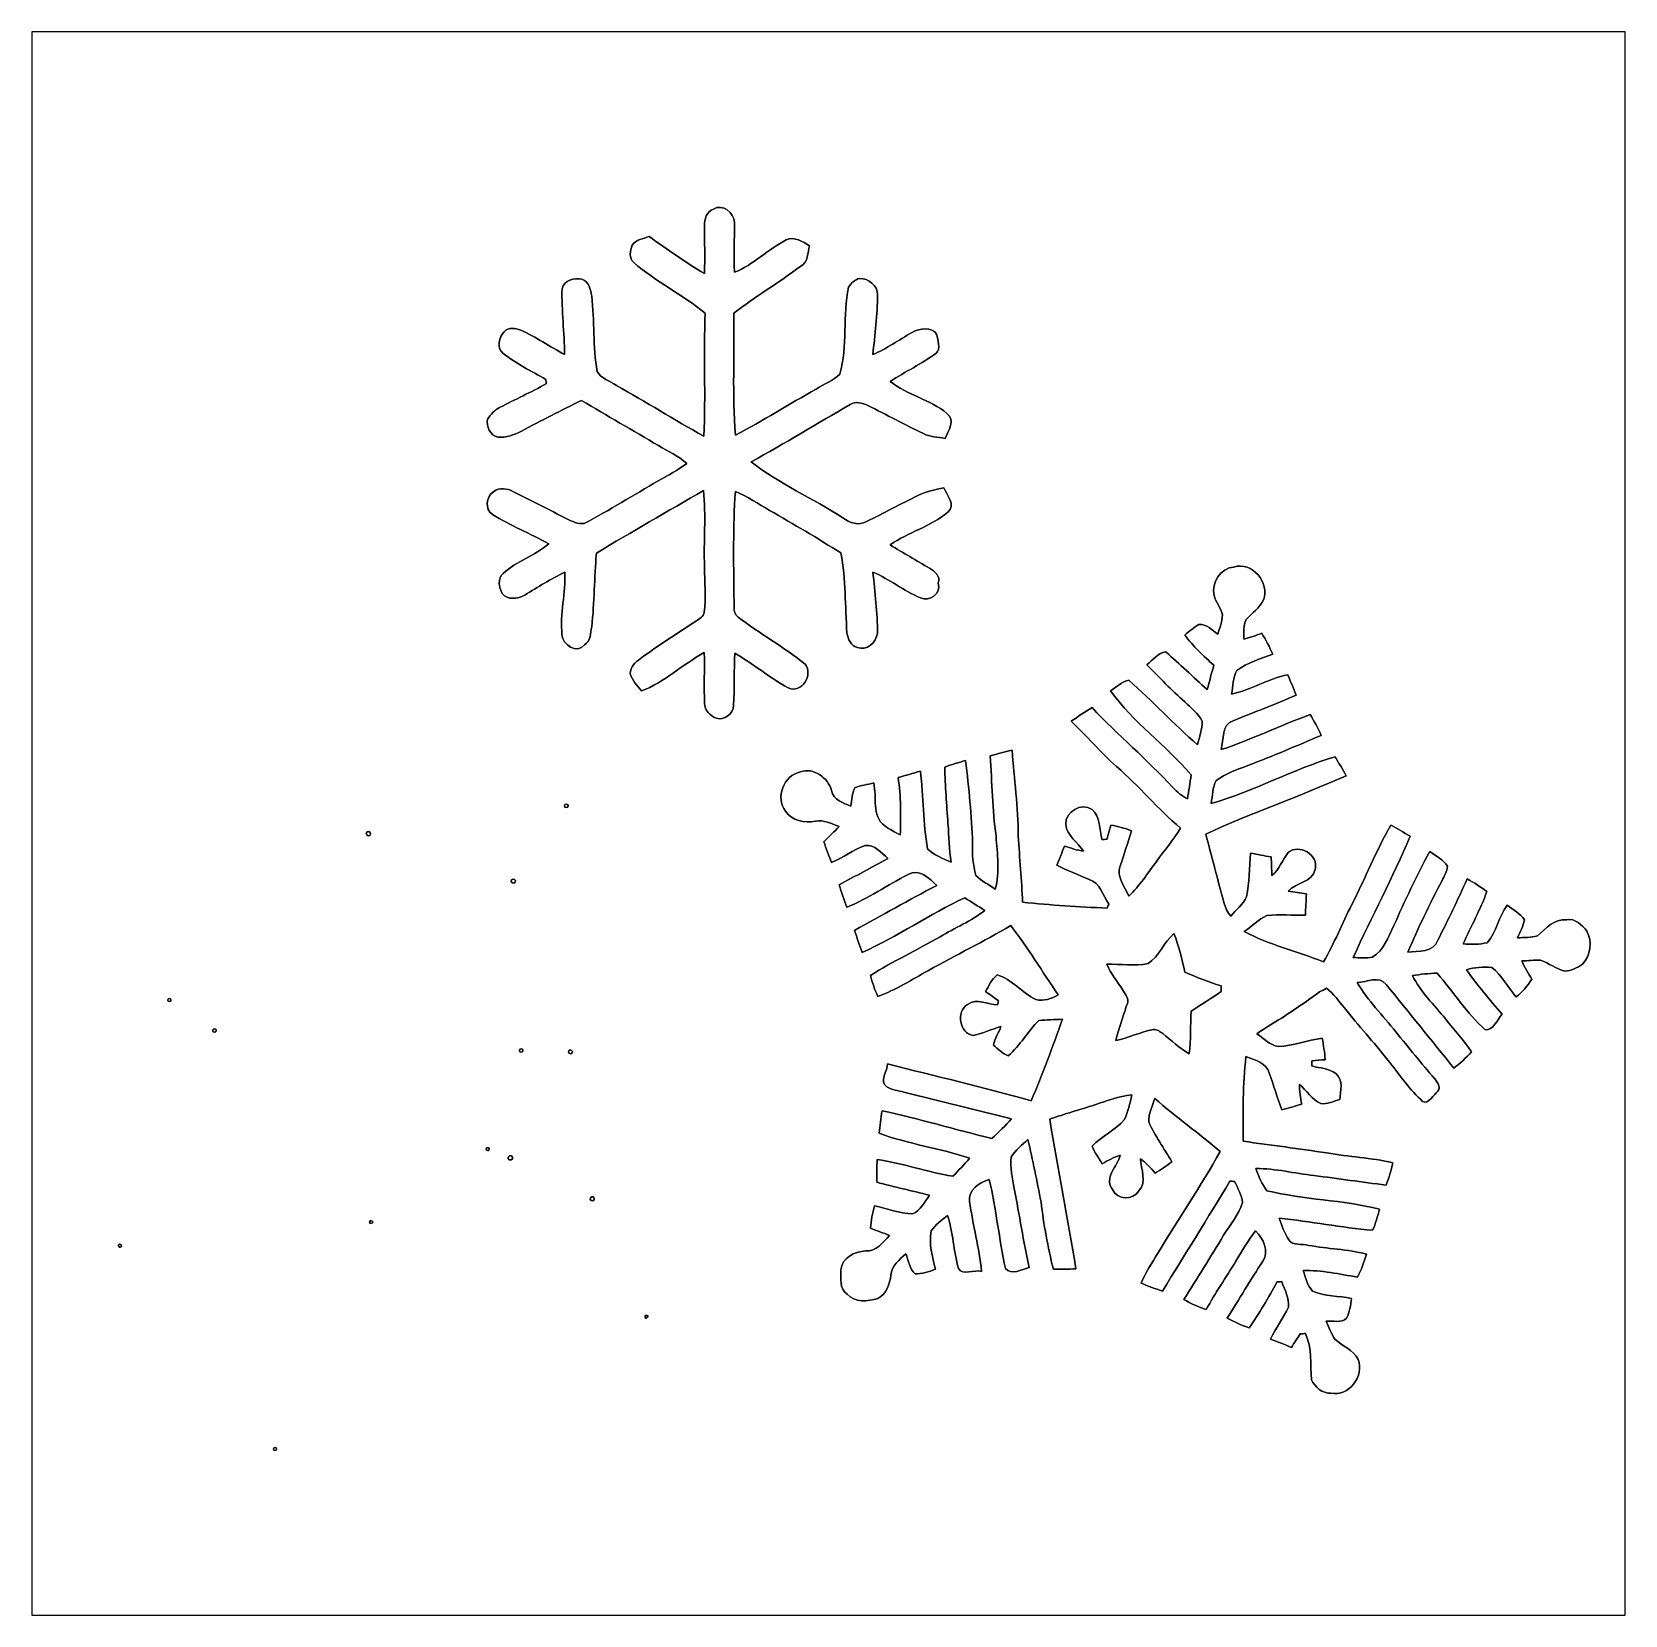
# Model space of a CAD drawing. Header units: centimetres. Extents: x -16.8 to 16.8, y -16.7 to 16.7.
import ezdxf

# ---------------------------------------------------------------- set-up
doc = ezdxf.new("R2010")
doc.units = ezdxf.units.CM
doc.header["$MEASUREMENT"] = 0
doc.layers.add('Layer 1', color=7, linetype='Continuous')

msp = doc.modelspace()

# ---------------------------------------------------------------- linework, layer by layer
at = {"layer": 'Layer 1', "color": 7}
for points, knots in [([(-16.77458, 16.66875), (-16.77458, 16.66875), (16.77458, 16.66875), (16.77458, 16.66875), (16.77458, 16.66875), (16.77458, 16.66875), (16.77458, -16.66875), (16.77458, -16.66875), (16.77458, -16.66875), (16.77458, -16.66875), (-16.77458, -16.66875), (-16.77458, -16.66875), (-16.77458, -16.66875), (-16.77458, -16.66875), (-16.77458, 16.66875), (-16.77458, 16.66875), (-16.77458, 16.66875), (-16.77458, 16.66875), (-16.77458, 16.66875), (-16.77458, 16.66875)], [0, 0, 0, 0, 0.16666667, 0.16666667, 0.16666667, 0.16666667, 0.33333333, 0.33333333, 0.33333333, 0.33333333, 0.5, 0.5, 0.5, 0.5, 0.66666667, 0.66666667, 0.66666667, 0.66666667, 1, 1, 1, 1]), ([(-2.42464, 12.93742), (-2.56646, 12.88274), (-2.61691, 12.72187), (-2.61338, 12.58217), (-2.61338, 12.58217), (-2.6102, 12.24809), (-2.59786, 11.91331), (-2.61232, 11.57922), (-2.61232, 11.57922), (-3.01413, 11.8177), (-3.39584, 12.08758), (-3.77613, 12.35851), (-3.77613, 12.35851), (-3.89714, 12.313), (-4.05906, 12.29854), (-4.1335, 12.17542), (-4.1335, 12.17542), (-4.17865, 12.06041), (-4.20723, 11.90237), (-4.10104, 11.81029), (-4.10104, 11.81029), (-3.63008, 11.41271), (-3.07375, 11.13226), (-2.59503, 10.74491), (-2.59503, 10.74491), (-2.64019, 9.88236), (-2.57845, 9.01665), (-2.62678, 8.15481), (-2.62678, 8.15481), (-3.24556, 8.49983), (-3.84493, 8.87836), (-4.46476, 9.22161), (-4.46476, 9.22161), (-4.5974, 9.32004), (-4.78614, 9.36801), (-4.87116, 9.51865), (-4.87116, 9.51865), (-4.96323, 10.04182), (-4.92584, 10.57875), (-4.9851, 11.1058), (-4.9851, 11.1058), (-5.0105, 11.24162), (-5.04261, 11.41024), (-5.19113, 11.46034), (-5.19113, 11.46034), (-5.35129, 11.49456), (-5.56895, 11.44058), (-5.61058, 11.26067), (-5.61058, 11.26067), (-5.62222, 10.79818), (-5.55907, 10.33709), (-5.55978, 9.8746), (-5.55978, 9.8746), (-5.86599, 10.04394), (-6.15774, 10.23973), (-6.47594, 10.38648), (-6.47594, 10.38648), (-6.58813, 10.42599), (-6.74299, 10.46021), (-6.82696, 10.35438), (-6.82696, 10.35438), (-6.93914, 10.24149), (-6.99523, 10.0136), (-6.85447, 9.90247), (-6.85447, 9.90247), (-6.57789, 9.68304), (-6.2611, 9.52288), (-5.95348, 9.35214), (-5.95348, 9.35214), (-5.9503, 9.32956), (-5.94395, 9.28405), (-5.94078, 9.26147), (-5.94078, 9.26147), (-6.26357, 9.08156), (-6.60012, 8.92881), (-6.92785, 8.75877), (-6.92785, 8.75877), (-7.03227, 8.70232), (-7.11341, 8.61095), (-7.1815, 8.5157), (-7.1815, 8.5157), (-7.20161, 8.36471), (-7.12893, 8.16751), (-6.96383, 8.1347), (-6.96383, 8.1347), (-6.7885, 8.12059), (-6.61776, 8.18268), (-6.46536, 8.26347), (-6.46536, 8.26347), (-6.04661, 8.48431), (-5.62504, 8.69915), (-5.20136, 8.90976), (-5.20136, 8.90976), (-4.66443, 8.58591), (-4.11903, 8.27758), (-3.58069, 7.95655), (-3.58069, 7.95655), (-3.37961, 7.83449), (-3.16054, 7.73783), (-2.98203, 7.5819), (-2.98203, 7.5819), (-3.17359, 7.44502), (-3.37714, 7.32543), (-3.58387, 7.21325), (-3.58387, 7.21325), (-4.10633, 6.91621), (-4.61433, 6.59412), (-5.14632, 6.31437), (-5.14632, 6.31437), (-5.27756, 6.30379), (-5.39574, 6.35882), (-5.50863, 6.41562), (-5.50863, 6.41562), (-5.88257, 6.60894), (-6.25969, 6.79626), (-6.63504, 6.98641), (-6.63504, 6.98641), (-6.7631, 7.05661), (-6.93208, 7.08413), (-7.05344, 6.98394), (-7.05344, 6.98394), (-7.21219, 6.88622), (-7.24006, 6.61211), (-7.07531, 6.50875), (-7.07531, 6.50875), (-6.69678, 6.27168), (-6.28086, 6.10411), (-5.89033, 5.88857), (-5.89033, 5.88857), (-6.18419, 5.63986), (-6.57049, 5.52768), (-6.84953, 5.26203), (-6.84953, 5.26203), (-6.97442, 5.15691), (-6.94267, 4.96782), (-6.86964, 4.84188), (-6.86964, 4.84188), (-6.75781, 4.69724), (-6.54085, 4.73181), (-6.39763, 4.81013), (-6.39763, 4.81013), (-6.11964, 4.97734), (-5.84447, 5.1502), (-5.55343, 5.29449), (-5.55343, 5.29449), (-5.53226, 4.85352), (-5.65785, 4.41643), (-5.61164, 3.9751), (-5.61164, 3.9751), (-5.60282, 3.76767), (-5.29449, 3.56094), (-5.13644, 3.7592), (-5.13644, 3.7592), (-5.00168, 3.84104), (-5.0165, 4.01003), (-4.9851, 4.14373), (-4.9851, 4.14373), (-4.9276, 4.65772), (-4.93254, 5.17666), (-4.88809, 5.69172), (-4.88809, 5.69172), (-4.14302, 6.14327), (-3.38384, 6.57154), (-2.63243, 7.01322), (-2.63243, 7.01322), (-2.57563, 6.47982), (-2.63278, 5.9436), (-2.60914, 5.40914), (-2.60914, 5.40914), (-2.60985, 5.08706), (-2.57951, 4.76356), (-2.61585, 4.44218), (-2.61585, 4.44218), (-2.63313, 4.3561), (-2.71815, 4.31271), (-2.78236, 4.26438), (-2.78236, 4.26438), (-3.18276, 4.00897), (-3.5814, 3.74968), (-3.96452, 3.46851), (-3.96452, 3.46851), (-4.06929, 3.40219), (-4.17371, 3.29283), (-4.17301, 3.16089), (-4.17301, 3.16089), (-4.1469, 3.01202), (-4.02237, 2.90901), (-3.93982, 2.79012), (-3.93982, 2.79012), (-3.45087, 2.97145), (-3.07234, 3.35245), (-2.61691, 3.59763), (-2.61691, 3.59763), (-2.60738, 3.24062), (-2.62467, 2.88361), (-2.61056, 2.52695), (-2.61056, 2.52695), (-2.60844, 2.38372), (-2.49308, 2.27013), (-2.36855, 2.21509), (-2.36855, 2.21509), (-2.19851, 2.16853), (-1.99884, 2.30823), (-1.99778, 2.48497), (-1.99778, 2.48497), (-1.98191, 2.85291), (-1.98967, 3.22157), (-1.97097, 3.58951), (-1.97097, 3.58951), (-1.58715, 3.36056), (-1.24107, 3.07305), (-0.85055, 2.85503), (-0.85055, 2.85503), (-0.5588, 2.72521), (-0.31679, 3.13126), (-0.49142, 3.35421), (-0.49142, 3.35421), (-0.93909, 3.71616), (-1.44498, 3.99662), (-1.90359, 4.3434), (-1.90359, 4.3434), (-2.03482, 4.44606), (-1.96815, 4.63938), (-1.99425, 4.77908), (-1.99425, 4.77908), (-1.99425, 5.51568), (-2.01436, 6.25369), (-1.96074, 6.98888), (-1.96074, 6.98888), (-1.70427, 6.88799), (-1.47814, 6.72747), (-1.23896, 6.59342), (-1.23896, 6.59342), (-0.73519, 6.30202), (-0.23283, 6.00781), (0.25929, 5.69666), (0.25929, 5.69666), (0.3683, 5.14138), (0.34784, 4.57271), (0.38947, 4.01108), (0.38947, 4.01108), (0.41099, 3.88691), (0.46708, 3.73768), (0.60572, 3.70911), (0.60572, 3.70911), (0.80927, 3.62338), (1.00506, 3.81706), (1.03011, 4.0072), (1.03011, 4.0072), (1.03646, 4.43865), (0.97296, 4.86657), (0.93627, 5.29555), (0.93627, 5.29555), (1.28411, 5.14315), (1.58362, 4.90044), (1.93393, 4.75262), (1.93393, 4.75262), (2.12161, 4.6609), (2.38196, 4.83799), (2.31034, 5.06201), (2.31034, 5.06201), (2.36608, 5.21758), (2.23202, 5.30437), (2.12796, 5.37316), (2.12796, 5.37316), (1.85138, 5.53791), (1.57198, 5.69807), (1.29822, 5.86705), (1.29822, 5.86705), (1.67887, 6.13728), (2.15653, 6.24875), (2.51284, 6.5532), (2.51284, 6.5532), (2.69205, 6.70525), (2.49026, 6.91868), (2.42641, 7.06826), (2.42641, 7.06826), (2.24049, 7.02733), (2.05105, 6.98994), (1.87995, 6.90421), (1.87995, 6.90421), (1.51906, 6.725), (1.16064, 6.53979), (0.80186, 6.3567), (0.80186, 6.3567), (0.63782, 6.26357), (0.43956, 6.32919), (0.30057, 6.43784), (0.30057, 6.43784), (-0.33479, 6.84318), (-1.02941, 7.15574), (-1.62983, 7.61436), (-1.62983, 7.61436), (-0.92534, 8.00029), (-0.23742, 8.41622), (0.45473, 8.82403), (0.45473, 8.82403), (0.56903, 8.89353), (0.71367, 8.85649), (0.82762, 8.80251), (0.82762, 8.80251), (1.21955, 8.60884), (1.60373, 8.39999), (1.99778, 8.2102), (1.99778, 8.2102), (2.13819, 8.13682), (2.30117, 8.14105), (2.45322, 8.10577), (2.45322, 8.10577), (2.52342, 8.26276), (2.67794, 8.49771), (2.49379, 8.63212), (2.49379, 8.63212), (2.14312, 8.93304), (1.65559, 9.01665), (1.29857, 9.30981), (1.29857, 9.30981), (1.61537, 9.51724), (1.96427, 9.67246), (2.26554, 9.90424), (2.26554, 9.90424), (2.37666, 9.98255), (2.29023, 10.1914), (2.28459, 10.29264), (2.28459, 10.29264), (2.16923, 10.47468), (1.92264, 10.42952), (1.76071, 10.33886), (1.76071, 10.33886), (1.48414, 10.18434), (1.22626, 9.99525), (0.93239, 9.8739), (0.93239, 9.8739), (0.98178, 10.29123), (1.02905, 10.71033), (1.03152, 11.1312), (1.03152, 11.1312), (1.03505, 11.3284), (0.84455, 11.48115), (0.65511, 11.47621), (0.65511, 11.47621), (0.55421, 11.45716), (0.48119, 11.37109), (0.41875, 11.29594), (0.41875, 11.29594), (0.29563, 10.69164), (0.41063, 10.05487), (0.23707, 9.45938), (0.23707, 9.45938), (0.09666, 9.32215), (-0.0956, 9.2516), (-0.25964, 9.14682), (-0.25964, 9.14682), (-0.83044, 8.83144), (-1.38007, 8.47654), (-1.96003, 8.1788), (-1.96003, 8.1788), (-2.02494, 9.03287), (-1.98191, 9.89012), (-1.9939, 10.74526), (-1.9939, 10.74526), (-1.54164, 11.09874), (-1.04069, 11.3859), (-0.58561, 11.73515), (-0.58561, 11.73515), (-0.42333, 11.81629), (-0.44168, 12.0209), (-0.39793, 12.16448), (-0.39793, 12.16448), (-0.54539, 12.24739), (-0.71755, 12.36945), (-0.89359, 12.28725), (-0.89359, 12.28725), (-1.27388, 12.09287), (-1.57868, 11.76514), (-1.97944, 11.60709), (-1.97944, 11.60709), (-1.99672, 11.95634), (-1.97873, 12.3063), (-1.98049, 12.6559), (-1.98049, 12.6559), (-1.99002, 12.8584), (-2.22462, 13.05842), (-2.42464, 12.93742), (-2.42464, 12.93742), (-2.42464, 12.93742), (-2.42464, 12.93742), (-2.42464, 12.93742)], [0, 0, 0, 0, 0.01020408, 0.01020408, 0.01020408, 0.01020408, 0.02040816, 0.02040816, 0.02040816, 0.02040816, 0.03061224, 0.03061224, 0.03061224, 0.03061224, 0.04081633, 0.04081633, 0.04081633, 0.04081633, 0.05102041, 0.05102041, 0.05102041, 0.05102041, 0.06122449, 0.06122449, 0.06122449, 0.06122449, 0.07142857, 0.07142857, 0.07142857, 0.07142857, 0.08163265, 0.08163265, 0.08163265, 0.08163265, 0.09183673, 0.09183673, 0.09183673, 0.09183673, 0.10204082, 0.10204082, 0.10204082, 0.10204082, 0.1122449, 0.1122449, 0.1122449, 0.1122449, 0.12244898, 0.12244898, 0.12244898, 0.12244898, 0.13265306, 0.13265306, 0.13265306, 0.13265306, 0.14285714, 0.14285714, 0.14285714, 0.14285714, 0.15306122, 0.15306122, 0.15306122, 0.15306122, 0.16326531, 0.16326531, 0.16326531, 0.16326531, 0.17346939, 0.17346939, 0.17346939, 0.17346939, 0.18367347, 0.18367347, 0.18367347, 0.18367347, 0.19387755, 0.19387755, 0.19387755, 0.19387755, 0.20408163, 0.20408163, 0.20408163, 0.20408163, 0.21428571, 0.21428571, 0.21428571, 0.21428571, 0.2244898, 0.2244898, 0.2244898, 0.2244898, 0.23469388, 0.23469388, 0.23469388, 0.23469388, 0.24489796, 0.24489796, 0.24489796, 0.24489796, 0.25510204, 0.25510204, 0.25510204, 0.25510204, 0.26530612, 0.26530612, 0.26530612, 0.26530612, 0.2755102, 0.2755102, 0.2755102, 0.2755102, 0.28571429, 0.28571429, 0.28571429, 0.28571429, 0.29591837, 0.29591837, 0.29591837, 0.29591837, 0.30612245, 0.30612245, 0.30612245, 0.30612245, 0.31632653, 0.31632653, 0.31632653, 0.31632653, 0.32653061, 0.32653061, 0.32653061, 0.32653061, 0.33673469, 0.33673469, 0.33673469, 0.33673469, 0.34693878, 0.34693878, 0.34693878, 0.34693878, 0.35714286, 0.35714286, 0.35714286, 0.35714286, 0.36734694, 0.36734694, 0.36734694, 0.36734694, 0.37755102, 0.37755102, 0.37755102, 0.37755102, 0.3877551, 0.3877551, 0.3877551, 0.3877551, 0.39795918, 0.39795918, 0.39795918, 0.39795918, 0.40816327, 0.40816327, 0.40816327, 0.40816327, 0.41836735, 0.41836735, 0.41836735, 0.41836735, 0.42857143, 0.42857143, 0.42857143, 0.42857143, 0.43877551, 0.43877551, 0.43877551, 0.43877551, 0.44897959, 0.44897959, 0.44897959, 0.44897959, 0.45918367, 0.45918367, 0.45918367, 0.45918367, 0.46938776, 0.46938776, 0.46938776, 0.46938776, 0.47959184, 0.47959184, 0.47959184, 0.47959184, 0.48979592, 0.48979592, 0.48979592, 0.48979592, 0.5, 0.5, 0.5, 0.5, 0.51020408, 0.51020408, 0.51020408, 0.51020408, 0.52040816, 0.52040816, 0.52040816, 0.52040816, 0.53061224, 0.53061224, 0.53061224, 0.53061224, 0.54081633, 0.54081633, 0.54081633, 0.54081633, 0.55102041, 0.55102041, 0.55102041, 0.55102041, 0.56122449, 0.56122449, 0.56122449, 0.56122449, 0.57142857, 0.57142857, 0.57142857, 0.57142857, 0.58163265, 0.58163265, 0.58163265, 0.58163265, 0.59183673, 0.59183673, 0.59183673, 0.59183673, 0.60204082, 0.60204082, 0.60204082, 0.60204082, 0.6122449, 0.6122449, 0.6122449, 0.6122449, 0.62244898, 0.62244898, 0.62244898, 0.62244898, 0.63265306, 0.63265306, 0.63265306, 0.63265306, 0.64285714, 0.64285714, 0.64285714, 0.64285714, 0.65306122, 0.65306122, 0.65306122, 0.65306122, 0.66326531, 0.66326531, 0.66326531, 0.66326531, 0.67346939, 0.67346939, 0.67346939, 0.67346939, 0.68367347, 0.68367347, 0.68367347, 0.68367347, 0.69387755, 0.69387755, 0.69387755, 0.69387755, 0.70408163, 0.70408163, 0.70408163, 0.70408163, 0.71428571, 0.71428571, 0.71428571, 0.71428571, 0.7244898, 0.7244898, 0.7244898, 0.7244898, 0.73469388, 0.73469388, 0.73469388, 0.73469388, 0.74489796, 0.74489796, 0.74489796, 0.74489796, 0.75510204, 0.75510204, 0.75510204, 0.75510204, 0.76530612, 0.76530612, 0.76530612, 0.76530612, 0.7755102, 0.7755102, 0.7755102, 0.7755102, 0.78571429, 0.78571429, 0.78571429, 0.78571429, 0.79591837, 0.79591837, 0.79591837, 0.79591837, 0.80612245, 0.80612245, 0.80612245, 0.80612245, 0.81632653, 0.81632653, 0.81632653, 0.81632653, 0.82653061, 0.82653061, 0.82653061, 0.82653061, 0.83673469, 0.83673469, 0.83673469, 0.83673469, 0.84693878, 0.84693878, 0.84693878, 0.84693878, 0.85714286, 0.85714286, 0.85714286, 0.85714286, 0.86734694, 0.86734694, 0.86734694, 0.86734694, 0.87755102, 0.87755102, 0.87755102, 0.87755102, 0.8877551, 0.8877551, 0.8877551, 0.8877551, 0.89795918, 0.89795918, 0.89795918, 0.89795918, 0.90816327, 0.90816327, 0.90816327, 0.90816327, 0.91836735, 0.91836735, 0.91836735, 0.91836735, 0.92857143, 0.92857143, 0.92857143, 0.92857143, 0.93877551, 0.93877551, 0.93877551, 0.93877551, 0.94897959, 0.94897959, 0.94897959, 0.94897959, 0.95918367, 0.95918367, 0.95918367, 0.95918367, 0.96938776, 0.96938776, 0.96938776, 0.96938776, 0.97959184, 0.97959184, 0.97959184, 0.97959184, 1, 1, 1, 1]), ([(8.53475, 5.40067), (8.25218, 5.38021), (8.0645, 5.06942), (8.11989, 4.80378), (8.11989, 4.80378), (8.15411, 4.65631), (8.26382, 4.53849), (8.29557, 4.39067), (8.29557, 4.39067), (8.29063, 4.25238), (8.23666, 4.12044), (8.19926, 3.98815), (8.19926, 3.98815), (8.06979, 4.06506), (7.96466, 4.2097), (7.79921, 4.19347), (7.79921, 4.19347), (7.69444, 4.12538), (7.59883, 4.04601), (7.50217, 3.96804), (7.50217, 3.96804), (7.67574, 3.72886), (7.89481, 3.52778), (8.1153, 3.33304), (8.1153, 3.33304), (8.0645, 3.16371), (8.02287, 2.99191), (7.97348, 2.82222), (7.97348, 2.82222), (7.68068, 3.08504), (7.39563, 3.35703), (7.10177, 3.61738), (7.10177, 3.61738), (6.93561, 3.59198), (6.83119, 3.43676), (6.70172, 3.34292), (6.70172, 3.34292), (6.96172, 3.07587), (7.2196, 2.8067), (7.50252, 2.56293), (7.50252, 2.56293), (7.63129, 2.43664), (7.78087, 2.31987), (7.86694, 2.15794), (7.86694, 2.15794), (7.87541, 1.98614), (7.8045, 1.82174), (7.77275, 1.65523), (7.77275, 1.65523), (7.27498, 2.09303), (6.81637, 2.57387), (6.32636, 3.01872), (6.32636, 3.01872), (6.17608, 2.98803), (6.06531, 2.86632), (5.93584, 2.79435), (5.93584, 2.79435), (6.41491, 2.12654), (7.10001, 1.64641), (7.63623, 1.02729), (7.63623, 1.02729), (7.61365, 0.8569), (7.58649, 0.68756), (7.55721, 0.51788), (7.55721, 0.51788), (7.44396, 0.58349), (7.33848, 0.66216), (7.25064, 0.75918), (7.25064, 0.75918), (6.7056, 1.34197), (6.10023, 1.86302), (5.54919, 2.44016), (5.54919, 2.44016), (5.39785, 2.35268), (5.25533, 2.25072), (5.11104, 2.15265), (5.11104, 2.15265), (5.43595, 1.84115), (5.73193, 1.50072), (6.0646, 1.19698), (6.0646, 1.19698), (6.53909, 0.79093), (6.93773, 0.3048), (7.41468, -0.09913), (7.41468, -0.09913), (7.26757, -0.34854), (7.06967, -0.56268), (6.90492, -0.8001), (6.90492, -0.8001), (6.72042, -1.04916), (6.54861, -1.31163), (6.32601, -1.52929), (6.32601, -1.52929), (6.24276, -1.32962), (6.0519, -1.12183), (6.14398, -0.89394), (6.14398, -0.89394), (6.22229, -0.64664), (6.30661, -0.40111), (6.37963, -0.15205), (6.37963, -0.15205), (6.23887, -0.09948), (6.09318, -0.05891), (5.94572, -0.03175), (5.94572, -0.03175), (5.91749, -0.13123), (5.89104, -0.23072), (5.86528, -0.33091), (5.86528, -0.33091), (5.83847, -0.33232), (5.78485, -0.33549), (5.75804, -0.3369), (5.75804, -0.3369), (5.69524, -0.12418), (5.73617, 0.13935), (5.55096, 0.29386), (5.55096, 0.29386), (5.32977, 0.44732), (4.98087, 0.25153), (4.9971, -0.01799), (4.9971, -0.01799), (5.01756, -0.25823), (5.2511, -0.39546), (5.37034, -0.58526), (5.37034, -0.58526), (5.23275, -0.56162), (5.10046, -0.51823), (4.96817, -0.47519), (4.96817, -0.47519), (4.91772, -0.60995), (4.86481, -0.74366), (4.80766, -0.87559), (4.80766, -0.87559), (5.02744, -0.99236), (5.26062, -1.08021), (5.48887, -1.17863), (5.48887, -1.17863), (5.72241, -1.24778), (5.77921, -1.51941), (5.90409, -1.69863), (5.90409, -1.69863), (5.89456, -1.71944), (5.87587, -1.76071), (5.86669, -1.78153), (5.86669, -1.78153), (5.27262, -1.75401), (4.67924, -1.72014), (4.08799, -1.65664), (4.08799, -1.65664), (4.06365, -1.19168), (4.02696, -0.72778), (3.99274, -0.26353), (3.99274, -0.26353), (3.99874, 0.34184), (3.90913, 0.94262), (3.86397, 1.54481), (3.86397, 1.54481), (3.70981, 1.50918), (3.55741, 1.46579), (3.40466, 1.42452), (3.40466, 1.42452), (3.44558, 0.85972), (3.44876, 0.29175), (3.52813, -0.26988), (3.52813, -0.26988), (3.55741, -0.63888), (3.61174, -1.01741), (3.51014, -1.38077), (3.51014, -1.38077), (3.37502, -1.28658), (3.22016, -1.21461), (3.10586, -1.09432), (3.10586, -1.09432), (3.04094, -0.87418), (3.02401, -0.64453), (3.03213, -0.41663), (3.03213, -0.41663), (3.01696, 0.16616), (2.95487, 0.74683), (2.88713, 1.32574), (2.88713, 1.32574), (2.73861, 1.28588), (2.59186, 1.2379), (2.44651, 1.18816), (2.44651, 1.18816), (2.46204, 0.79128), (2.48426, 0.39441), (2.51495, -0.00176), (2.51495, -0.00176), (2.54318, -0.27305), (2.52624, -0.54786), (2.58516, -0.81598), (2.58516, -0.81598), (2.40841, -0.74366), (2.22144, -0.66746), (2.08386, -0.53199), (2.08386, -0.53199), (1.99355, 0.00847), (1.99496, 0.55986), (1.93569, 1.10455), (1.93569, 1.10455), (1.77976, 1.05657), (1.62278, 1.01177), (1.46544, 0.96943), (1.46544, 0.96943), (1.52964, 0.56938), (1.524, 0.16228), (1.51024, -0.24165), (1.51024, -0.24165), (1.39947, -0.17992), (1.28587, -0.12312), (1.18286, -0.04974), (1.18286, -0.04974), (0.90417, 0.1651), (1.02447, 0.55139), (0.95179, 0.85302), (0.95179, 0.85302), (0.81986, 0.81668), (0.6791, 0.80539), (0.5521, 0.75177), (0.5521, 0.75177), (0.49495, 0.63077), (0.49777, 0.49213), (0.47096, 0.36266), (0.47096, 0.36266), (0.31221, 0.43674), (0.10442, 0.49283), (0.06456, 0.69321), (0.06456, 0.69321), (-0.01411, 0.96097), (-0.30868, 1.18816), (-0.59267, 1.08656), (-0.59267, 1.08656), (-0.93874, 1.01353), (-1.13101, 0.54469), (-0.90311, 0.26176), (-0.90311, 0.26176), (-0.76906, 0.04868), (-0.50377, 0.01094), (-0.27623, 0.04798), (-0.27623, 0.04798), (-0.09772, 0.08714), (0.06103, -0.0067), (0.2219, -0.06421), (0.2219, -0.06421), (0.11959, -0.17392), (0.01058, -0.27764), (-0.09701, -0.38276), (-0.09701, -0.38276), (-0.05151, -0.53058), (0.00317, -0.67522), (0.06138, -0.81844), (0.06138, -0.81844), (0.30868, -0.72143), (0.51999, -0.54716), (0.77117, -0.46073), (0.77117, -0.46073), (0.96626, -0.44485), (1.11654, -0.61419), (1.24883, -0.73801), (1.24883, -0.73801), (0.90699, -0.92287), (0.56515, -1.10772), (0.22331, -1.29258), (0.22331, -1.29258), (0.27552, -1.45027), (0.33126, -1.60655), (0.38594, -1.76354), (0.38594, -1.76354), (0.83891, -1.58115), (1.24001, -1.29187), (1.67711, -1.07597), (1.67711, -1.07597), (1.89689, -0.9271), (2.12901, -1.15888), (2.27859, -1.30739), (2.27859, -1.30739), (1.69263, -1.60655), (1.12324, -1.93604), (0.54504, -2.24966), (0.54504, -2.24966), (0.59937, -2.40453), (0.65722, -2.5587), (0.70767, -2.71498), (0.70767, -2.71498), (1.45097, -2.37772), (2.13254, -1.91699), (2.86844, -1.56351), (2.86844, -1.56351), (3.00814, -1.65347), (3.15031, -1.74202), (3.29106, -1.83127), (3.29106, -1.83127), (3.00355, -2.05599), (2.66206, -2.19604), (2.35091, -2.38337), (2.35091, -2.38337), (1.86514, -2.66206), (1.35714, -2.89983), (0.88441, -3.20111), (0.88441, -3.20111), (0.92251, -3.35174), (0.97437, -3.4992), (1.03893, -3.64102), (1.03893, -3.64102), (1.41746, -3.50873), (1.75542, -3.28648), (2.10397, -3.09316), (2.10397, -3.09316), (2.68076, -2.77636), (3.26813, -2.47932), (3.83822, -2.15053), (3.83822, -2.15053), (4.19876, -2.6162), (4.5025, -3.12314), (4.8387, -3.60645), (4.8387, -3.60645), (4.69759, -3.6897), (4.53002, -3.74791), (4.36598, -3.70628), (4.36598, -3.70628), (4.07529, -3.56905), (3.86292, -3.27484), (3.55, -3.18946), (3.55, -3.18946), (3.43747, -3.27942), (3.37573, -3.41383), (3.3087, -3.53766), (3.3087, -3.53766), (3.39796, -3.60257), (3.48756, -3.66748), (3.57822, -3.73098), (3.57822, -3.73098), (3.57434, -3.75356), (3.56588, -3.79801), (3.562, -3.82058), (3.562, -3.82058), (3.35562, -3.81776), (3.11961, -3.66889), (2.92876, -3.80859), (2.92876, -3.80859), (2.68041, -3.95923), (2.75484, -4.42207), (3.05117, -4.46052), (3.05117, -4.46052), (3.25261, -4.42489), (3.4357, -4.32858), (3.6322, -4.27461), (3.6322, -4.27461), (3.58599, -4.4069), (3.4992, -4.52543), (3.47698, -4.66584), (3.47698, -4.66584), (3.56799, -4.75333), (3.66677, -4.84399), (3.78636, -4.89126), (3.78636, -4.89126), (4.03507, -4.67536), (4.19559, -4.37727), (4.42807, -4.14514), (4.42807, -4.14514), (4.59352, -4.13667), (4.76038, -4.12574), (4.92654, -4.12186), (4.92654, -4.12186), (4.71805, -4.69829), (4.51697, -5.27932), (4.26614, -5.83918), (4.26614, -5.83918), (3.26672, -5.55131), (2.25143, -5.32271), (1.24566, -5.05954), (1.24566, -5.05954), (1.24319, -5.20382), (1.05869, -5.43454), (1.22626, -5.54496), (1.22626, -5.54496), (1.33421, -5.61305), (1.46685, -5.62222), (1.58679, -5.6575), (1.58679, -5.6575), (2.3435, -5.84024), (3.09809, -6.03391), (3.8541, -6.22018), (3.8541, -6.22018), (3.72286, -6.36376), (3.58246, -6.49887), (3.44064, -6.63222), (3.44064, -6.63222), (2.66771, -6.44596), (1.90535, -6.2163), (1.12783, -6.04943), (1.12783, -6.04943), (1.1049, -6.20677), (1.08267, -6.36411), (1.06398, -6.52251), (1.06398, -6.52251), (1.68416, -6.74899), (2.34562, -6.8393), (2.97251, -7.04674), (2.97251, -7.04674), (2.86385, -7.1822), (2.73826, -7.3025), (2.61902, -7.42844), (2.61902, -7.42844), (2.08068, -7.33919), (1.56386, -7.15151), (1.02411, -7.07461), (1.02411, -7.07461), (1.01635, -7.23336), (1.01212, -7.39175), (1.01529, -7.55121), (1.01529, -7.55121), (1.38324, -7.65281), (1.75577, -7.73571), (2.1269, -7.82567), (2.1269, -7.82567), (2.02424, -7.96819), (1.93463, -8.14423), (1.77059, -8.22149), (1.77059, -8.22149), (1.49648, -8.21514), (1.23578, -8.10472), (0.96837, -8.05074), (0.96837, -8.05074), (0.9271, -8.20561), (0.89782, -8.36295), (0.88159, -8.52276), (0.88159, -8.52276), (1.01494, -8.57462), (1.15147, -8.61907), (1.28446, -8.67339), (1.28446, -8.67339), (1.15288, -8.82474), (1.00118, -9.00783), (0.78211, -9.00112), (0.78211, -9.00112), (0.55245, -9.00889), (0.2794, -9.14717), (0.25964, -9.40012), (0.25964, -9.40012), (0.26599, -9.57192), (0.21943, -9.80017), (0.39405, -9.90741), (0.39405, -9.90741), (0.55562, -10.09967), (0.83009, -10.0644), (1.04069, -9.99843), (1.04069, -9.99843), (1.21955, -9.90459), (1.29258, -9.69963), (1.31198, -9.50983), (1.31198, -9.50983), (1.32891, -9.31404), (1.49366, -9.18563), (1.62489, -9.05933), (1.62489, -9.05933), (1.69051, -9.20009), (1.70356, -9.37613), (1.82174, -9.48514), (1.82174, -9.48514), (1.97026, -9.48478), (2.11596, -9.44316), (2.25072, -9.38248), (2.25072, -9.38248), (2.18334, -9.12142), (2.11349, -8.85049), (2.15865, -8.57956), (2.15865, -8.57956), (2.25425, -8.45044), (2.38054, -8.34707), (2.5079, -8.25077), (2.5079, -8.25077), (2.6229, -8.61589), (2.63208, -9.00395), (2.73438, -9.37154), (2.73438, -9.37154), (2.82716, -9.52641), (3.07658, -9.38459), (3.22157, -9.43116), (3.22157, -9.43116), (3.17923, -8.93374), (3.03601, -8.4522), (2.9718, -7.95831), (2.9718, -7.95831), (2.93194, -7.72301), (3.18523, -7.5498), (3.38596, -7.49688), (3.38596, -7.49688), (3.52742, -8.11636), (3.59481, -8.75065), (3.72463, -9.37154), (3.72463, -9.37154), (3.85198, -9.51336), (4.06823, -9.392), (4.22592, -9.35108), (4.22592, -9.35108), (4.10175, -8.80075), (4.0199, -8.2423), (3.91231, -7.68879), (3.91231, -7.68879), (3.87985, -7.46831), (3.81282, -7.24676), (3.84951, -7.02239), (3.84951, -7.02239), (3.93559, -6.87458), (4.07635, -6.7691), (4.19876, -6.65304), (4.19876, -6.65304), (4.30212, -7.08907), (4.38891, -7.52898), (4.47463, -7.9689), (4.47463, -7.9689), (4.53425, -8.44409), (4.61504, -8.91857), (4.73498, -9.38248), (4.73498, -9.38248), (4.89268, -9.39341), (5.05213, -9.38213), (5.21088, -9.3786), (5.21088, -9.3786), (5.04049, -8.32414), (4.83094, -7.27639), (4.65914, -6.22265), (4.65914, -6.22265), (4.97346, -6.11505), (5.29449, -6.02756), (5.60987, -5.92279), (5.60987, -5.92279), (5.86458, -5.842), (6.11505, -5.73722), (6.38457, -5.715), (6.38457, -5.715), (6.35071, -5.8928), (6.30414, -6.06848), (6.23182, -6.23535), (6.23182, -6.23535), (6.03991, -6.45901), (5.75345, -6.5786), (5.55378, -6.79415), (5.55378, -6.79415), (5.59682, -6.93032), (5.69136, -7.04003), (5.76227, -7.1628), (5.76227, -7.1628), (5.88504, -7.09683), (6.00745, -7.02804), (6.1408, -6.98394), (6.1408, -6.98394), (6.08542, -7.22701), (5.78838, -7.45666), (5.97958, -7.70819), (5.97958, -7.70819), (6.07554, -7.9308), (6.41279, -7.94279), (6.53521, -7.73501), (6.53521, -7.73501), (6.71124, -7.54592), (6.58036, -7.27957), (6.56661, -7.06155), (6.56661, -7.06155), (6.68796, -7.14199), (6.78392, -7.25205), (6.8774, -7.36212), (6.8774, -7.36212), (6.99735, -7.28698), (7.11694, -7.21042), (7.22842, -7.12294), (7.22842, -7.12294), (7.07072, -6.84107), (6.86929, -6.58001), (6.74546, -6.2805), (6.74546, -6.2805), (6.73276, -6.10976), (6.82061, -5.94854), (6.87493, -5.78944), (6.87493, -5.78944), (7.31591, -6.18173), (7.79886, -6.52427), (8.24971, -6.90527), (8.24971, -6.90527), (7.84154, -7.63834), (7.36529, -8.33049), (6.9342, -9.05016), (6.9342, -9.05016), (6.8139, -9.25795), (6.67032, -9.45444), (6.58424, -9.68022), (6.58424, -9.68022), (6.73135, -9.73914), (6.87917, -9.79981), (7.03227, -9.84391), (7.03227, -9.84391), (7.50817, -9.07486), (7.98477, -8.30651), (8.45361, -7.53286), (8.45361, -7.53286), (8.47796, -7.53357), (8.52664, -7.53463), (8.55133, -7.53533), (8.55133, -7.53533), (8.61272, -7.68068), (8.70832, -7.82214), (8.71502, -7.98371), (8.71502, -7.98371), (8.63917, -8.23948), (8.45326, -8.44479), (8.31921, -8.67128), (8.31921, -8.67128), (8.04474, -9.12354), (7.76887, -9.57509), (7.48101, -10.01924), (7.48101, -10.01924), (7.62776, -10.11273), (7.79039, -10.17552), (7.95408, -10.23479), (7.95408, -10.23479), (8.14352, -9.88377), (8.37177, -9.55534), (8.57885, -9.21456), (8.57885, -9.21456), (8.71608, -9.00289), (8.83144, -8.77429), (8.99442, -8.58026), (8.99442, -8.58026), (9.15494, -8.73654), (9.28687, -9.00889), (9.14823, -9.21702), (9.14823, -9.21702), (8.88436, -9.60684), (8.64976, -10.01501), (8.39752, -10.41259), (8.39752, -10.41259), (8.54675, -10.49161), (8.69844, -10.56887), (8.85931, -10.62249), (8.85931, -10.62249), (9.06709, -10.30746), (9.26853, -9.98714), (9.44527, -9.65341), (9.44527, -9.65341), (9.46961, -9.652), (9.51865, -9.64882), (9.54334, -9.64706), (9.54334, -9.64706), (9.60649, -9.82063), (9.71091, -9.99208), (9.6841, -10.18328), (9.6841, -10.18328), (9.57933, -10.41788), (9.41458, -10.62214), (9.30945, -10.85744), (9.30945, -10.85744), (9.45727, -10.91106), (9.60261, -10.97245), (9.74866, -11.03101), (9.74866, -11.03101), (9.80934, -10.9347), (9.87213, -10.84086), (9.93387, -10.74596), (9.93387, -10.74596), (9.96103, -10.74455), (10.01571, -10.74208), (10.04288, -10.74103), (10.04288, -10.74103), (10.18857, -11.04547), (10.14095, -11.38731), (10.16847, -11.71363), (10.16847, -11.71363), (10.24537, -11.86533), (10.39848, -12.00326), (10.57875, -11.99621), (10.57875, -11.99621), (10.96292, -12.07594), (11.28959, -11.63249), (11.15201, -11.28324), (11.15201, -11.28324), (11.05217, -11.07969), (10.81758, -11.00772), (10.66271, -10.85709), (10.66271, -10.85709), (10.58651, -10.73997), (10.53571, -10.60909), (10.47962, -10.48173), (10.47962, -10.48173), (10.61508, -10.46409), (10.79676, -10.52618), (10.91001, -10.41788), (10.91001, -10.41788), (10.97456, -10.28912), (10.99749, -10.14342), (11.01372, -10.00125), (11.01372, -10.00125), (10.74208, -9.94339), (10.44575, -9.96703), (10.19246, -9.84391), (10.19246, -9.84391), (10.07816, -9.73138), (10.04676, -9.55922), (9.99349, -9.41211), (9.99349, -9.41211), (10.38049, -9.40153), (10.75831, -9.49043), (11.13825, -9.54969), (11.13825, -9.54969), (11.21763, -9.39624), (11.27831, -9.23396), (11.32628, -9.06815), (11.32628, -9.06815), (10.92729, -8.9662), (10.51242, -8.9535), (10.10744, -8.88365), (10.10744, -8.88365), (9.98079, -8.83426), (9.77053, -8.9087), (9.6901, -8.763), (9.6901, -8.763), (9.59979, -8.62259), (9.54052, -8.4649), (9.48902, -8.30686), (9.48902, -8.30686), (10.1473, -8.38024), (10.79817, -8.50935), (11.45822, -8.56544), (11.45822, -8.56544), (11.51925, -8.42222), (11.56441, -8.27264), (11.60392, -8.122), (11.60392, -8.122), (10.82675, -7.92409), (10.01077, -7.92515), (9.23255, -7.73112), (9.23255, -7.73112), (9.12001, -7.59672), (9.06251, -7.42632), (8.9976, -7.26581), (8.9976, -7.26581), (9.41141, -7.2644), (9.81498, -7.366), (10.22421, -7.41292), (10.22421, -7.41292), (10.73044, -7.4743), (11.23421, -7.55438), (11.7408, -7.61294), (11.7408, -7.61294), (11.80006, -7.46054), (11.84734, -7.30356), (11.88508, -7.14481), (11.88508, -7.14481), (11.42718, -7.03686), (10.95587, -7.01499), (10.49337, -6.93737), (10.49337, -6.93737), (9.90741, -6.84424), (9.31792, -6.77651), (8.73125, -6.68902), (8.73125, -6.68902), (8.72666, -6.09459), (8.72278, -5.4991), (8.78875, -4.90749), (8.78875, -4.90749), (8.97149, -4.98228), (9.22232, -5.03343), (9.28088, -5.25039), (9.28088, -5.25039), (9.36837, -5.50898), (9.45233, -5.76897), (9.54405, -6.02615), (9.54405, -6.02615), (9.68587, -5.99193), (9.82521, -5.95066), (9.96562, -5.9115), (9.96562, -5.9115), (9.93881, -5.77356), (9.91306, -5.63457), (9.91764, -5.49381), (9.91764, -5.49381), (10.07075, -5.62257), (10.17799, -5.81307), (10.36637, -5.89492), (10.36637, -5.89492), (10.5029, -5.91891), (10.63272, -5.83953), (10.76466, -5.81448), (10.76466, -5.81448), (10.78724, -5.62963), (10.84368, -5.40702), (10.68211, -5.26415), (10.68211, -5.26415), (10.53888, -5.15373), (10.34591, -5.15444), (10.17764, -5.10505), (10.17764, -5.10505), (10.17764, -5.07753), (10.17729, -5.0225), (10.17729, -4.99498), (10.17729, -4.99498), (10.27112, -4.98722), (10.36567, -4.98016), (10.46092, -4.97311), (10.46092, -4.97311), (10.44469, -4.82212), (10.42564, -4.67184), (10.39707, -4.52296), (10.39707, -4.52296), (10.08486, -4.56318), (9.78747, -4.68665), (9.47138, -4.69406), (9.47138, -4.69406), (9.29428, -4.66549), (9.16481, -4.52508), (9.02159, -4.42948), (9.02159, -4.42948), (9.31686, -4.21711), (9.64177, -4.04954), (9.93316, -3.83117), (9.93316, -3.83117), (10.12155, -3.71793), (10.28488, -3.55741), (10.48844, -3.47063), (10.48844, -3.47063), (10.64119, -3.57928), (10.74349, -3.74086), (10.86379, -3.88161), (10.86379, -3.88161), (11.1566, -4.25768), (11.48574, -4.60304), (11.77537, -4.98193), (11.77537, -4.98193), (12.00714, -5.25533), (12.20047, -5.56401), (12.46611, -5.80778), (12.46611, -5.80778), (12.58288, -5.97464), (12.71411, -5.74922), (12.79807, -5.67161), (12.79807, -5.67161), (12.91837, -5.59012), (12.82806, -5.45324), (12.76244, -5.37139), (12.76244, -5.37139), (12.48304, -5.04896), (12.21352, -4.71876), (11.94682, -4.38644), (11.94682, -4.38644), (11.67165, -4.04389), (11.35733, -3.72957), (11.13367, -3.34927), (11.13367, -3.34927), (11.33299, -3.34363), (11.59439, -3.19193), (11.74397, -3.38914), (11.74397, -3.38914), (12.21775, -3.97686), (12.69647, -4.56071), (13.16708, -5.15091), (13.16708, -5.15091), (13.30572, -5.05284), (13.42284, -4.92936), (13.54173, -4.80942), (13.54173, -4.80942), (13.37522, -4.56565), (13.17202, -4.34975), (12.99245, -4.11621), (12.99245, -4.11621), (12.75468, -3.81529), (12.46752, -3.54718), (12.29395, -3.20111), (12.29395, -3.20111), (12.46646, -3.175), (12.64073, -3.15771), (12.81536, -3.15172), (12.81536, -3.15172), (13.15508, -3.54612), (13.44154, -3.99133), (13.82642, -4.34446), (13.82642, -4.34446), (14.00281, -4.36316), (14.07583, -4.12679), (14.18555, -4.01567), (14.18555, -4.01567), (13.92273, -3.71299), (13.66591, -3.40431), (13.43096, -3.0794), (13.43096, -3.0794), (13.60593, -3.03177), (13.78726, -3.01096), (13.96894, -3.03213), (13.96894, -3.03213), (14.17955, -3.19828), (14.30584, -3.44699), (14.47624, -3.65019), (14.47624, -3.65019), (14.61664, -3.55494), (14.71577, -3.41524), (14.81208, -3.27801), (14.81208, -3.27801), (14.72953, -3.1556), (14.65368, -3.0286), (14.59936, -2.89101), (14.59936, -2.89101), (14.73129, -2.89243), (14.86323, -2.86949), (14.99517, -2.87973), (14.99517, -2.87973), (15.17121, -2.9404), (15.32149, -3.06352), (15.50494, -3.10797), (15.50494, -3.10797), (15.63899, -3.10303), (15.76493, -3.03636), (15.87429, -2.96263), (15.87429, -2.96263), (16.05174, -2.78624), (16.08349, -2.48603), (15.9706, -2.26766), (15.9706, -2.26766), (15.86547, -2.13924), (15.72613, -1.99002), (15.54021, -2.02883), (15.54021, -2.02883), (15.27634, -1.99425), (15.10665, -2.22003), (14.92673, -2.36361), (14.92673, -2.36361), (14.79127, -2.40242), (14.6491, -2.40418), (14.5094, -2.40489), (14.5094, -2.40489), (14.5609, -2.28177), (14.63181, -2.16394), (14.65509, -2.03059), (14.65509, -2.03059), (14.56584, -1.89548), (14.41379, -1.81963), (14.29067, -1.72014), (14.29067, -1.72014), (14.11464, -1.96462), (14.06807, -2.27965), (13.87157, -2.51001), (13.87157, -2.51001), (13.70647, -2.55023), (13.53432, -2.54882), (13.36675, -2.5333), (13.36675, -2.5333), (13.52444, -2.16182), (13.73364, -1.81328), (13.8617, -1.4291), (13.8617, -1.4291), (13.72905, -1.3335), (13.59147, -1.24531), (13.44754, -1.1684), (13.44754, -1.1684), (13.25316, -1.60302), (13.04572, -2.032), (12.83088, -2.4571), (12.83088, -2.4571), (12.74798, -2.71674), (12.41319, -2.68781), (12.20152, -2.71039), (12.20152, -2.71039), (12.41672, -2.19675), (12.65908, -1.69369), (12.91907, -1.20086), (12.91907, -1.20086), (12.9667, -1.10561), (13.0235, -1.01), (13.03443, -0.9017), (13.03443, -0.9017), (12.95118, -0.75812), (12.7889, -0.68509), (12.65978, -0.58879), (12.65978, -0.58879), (12.38356, -1.10208), (12.1345, -1.62948), (11.89849, -2.16218), (11.89849, -2.16218), (11.77607, -2.39148), (11.70129, -2.67653), (11.45822, -2.81129), (11.45822, -2.81129), (11.32593, -2.84833), (11.18588, -2.8261), (11.05076, -2.8194), (11.05076, -2.8194), (11.43494, -1.9625), (11.88332, -1.13594), (12.24633, -0.26988), (12.24633, -0.26988), (12.11192, -0.18874), (11.98139, -0.10478), (11.84275, -0.03246), (11.84275, -0.03246), (11.53054, -0.57079), (11.30794, -1.15394), (11.02148, -1.70568), (11.02148, -1.70568), (10.81334, -2.10432), (10.65036, -2.52554), (10.42176, -2.91359), (10.42176, -2.91359), (9.86931, -2.69275), (9.27947, -2.55693), (8.75453, -2.27365), (8.75453, -2.27365), (8.91646, -2.16429), (9.05404, -2.01965), (9.23219, -1.93534), (9.23219, -1.93534), (9.50101, -1.91629), (9.77159, -1.9304), (10.04111, -1.92969), (10.04111, -1.92969), (10.05029, -1.77976), (10.05628, -1.62948), (10.06334, -1.48061), (10.06334, -1.48061), (9.9374, -1.46368), (9.80511, -1.44145), (9.68163, -1.42522), (9.68163, -1.42522), (9.84567, -1.2319), (10.18258, -1.24707), (10.24608, -0.96591), (10.24608, -0.96591), (10.3318, -0.66216), (9.90494, -0.41099), (9.67987, -0.61242), (9.67987, -0.61242), (9.55499, -0.76729), (9.49325, -0.96979), (9.33238, -1.09643), (9.33238, -1.09643), (9.33591, -0.96626), (9.32603, -0.83467), (9.32039, -0.70485), (9.32039, -0.70485), (9.17504, -0.67804), (9.03146, -0.65017), (8.88647, -0.62406), (8.88647, -0.62406), (8.86389, -0.93098), (8.86213, -1.24072), (8.80392, -1.54376), (8.80392, -1.54376), (8.72737, -1.70427), (8.58238, -1.81892), (8.46878, -1.95298), (8.46878, -1.95298), (8.40775, -1.86373), (8.35166, -1.76918), (8.3245, -1.6637), (8.3245, -1.6637), (8.1975, -1.18392), (8.0705, -0.7045), (7.94597, -0.22437), (7.94597, -0.22437), (8.91258, 0.22789), (9.92787, 0.56797), (10.90013, 1.00647), (10.90013, 1.00647), (10.8264, 1.14194), (10.74526, 1.27353), (10.66624, 1.40547), (10.66624, 1.40547), (9.7723, 1.14265), (8.95244, 0.67416), (8.05568, 0.42369), (8.05568, 0.42369), (8.08955, 0.58349), (8.0839, 0.75953), (8.16292, 0.90452), (8.16292, 0.90452), (8.36119, 1.05551), (8.60249, 1.13277), (8.83285, 1.22202), (8.83285, 1.22202), (9.3539, 1.41605), (9.86296, 1.64077), (10.3759, 1.85455), (10.3759, 1.85455), (10.31134, 2.0066), (10.22526, 2.14912), (10.14412, 2.292), (10.14412, 2.292), (9.50948, 2.06904), (8.90623, 1.76424), (8.26735, 1.55504), (8.26735, 1.55504), (8.32767, 1.76283), (8.2677, 2.08703), (8.52276, 2.16429), (8.52276, 2.16429), (8.96302, 2.34421), (9.40929, 2.51072), (9.84603, 2.69946), (9.84603, 2.69946), (9.79276, 2.84621), (9.73032, 2.98944), (9.67211, 3.13372), (9.67211, 3.13372), (9.25795, 3.05576), (8.90023, 2.80917), (8.48889, 2.72591), (8.48889, 2.72591), (8.51676, 2.89137), (8.51182, 3.07269), (8.60002, 3.21945), (8.60002, 3.21945), (8.81839, 3.39125), (9.09532, 3.46604), (9.35284, 3.56341), (9.35284, 3.56341), (9.29287, 3.71934), (9.20609, 3.86327), (9.12283, 4.0072), (9.12283, 4.0072), (8.9983, 3.95887), (8.87271, 3.91336), (8.7443, 3.87844), (8.7443, 3.87844), (8.75171, 4.01779), (8.72384, 4.17054), (8.79299, 4.29613), (8.79299, 4.29613), (8.91752, 4.43054), (9.07697, 4.53602), (9.15811, 4.70676), (9.15811, 4.70676), (9.29922, 5.07083), (8.92034, 5.52132), (8.53475, 5.40067), (8.53475, 5.40067), (8.53475, 5.40067), (8.53475, 5.40067), (8.53475, 5.40067)], [0, 0, 0, 0, 0.00350877, 0.00350877, 0.00350877, 0.00350877, 0.00701754, 0.00701754, 0.00701754, 0.00701754, 0.01052632, 0.01052632, 0.01052632, 0.01052632, 0.01403509, 0.01403509, 0.01403509, 0.01403509, 0.01754386, 0.01754386, 0.01754386, 0.01754386, 0.02105263, 0.02105263, 0.02105263, 0.02105263, 0.0245614, 0.0245614, 0.0245614, 0.0245614, 0.02807018, 0.02807018, 0.02807018, 0.02807018, 0.03157895, 0.03157895, 0.03157895, 0.03157895, 0.03508772, 0.03508772, 0.03508772, 0.03508772, 0.03859649, 0.03859649, 0.03859649, 0.03859649, 0.04210526, 0.04210526, 0.04210526, 0.04210526, 0.04561404, 0.04561404, 0.04561404, 0.04561404, 0.04912281, 0.04912281, 0.04912281, 0.04912281, 0.05263158, 0.05263158, 0.05263158, 0.05263158, 0.05614035, 0.05614035, 0.05614035, 0.05614035, 0.05964912, 0.05964912, 0.05964912, 0.05964912, 0.06315789, 0.06315789, 0.06315789, 0.06315789, 0.06666667, 0.06666667, 0.06666667, 0.06666667, 0.07017544, 0.07017544, 0.07017544, 0.07017544, 0.07368421, 0.07368421, 0.07368421, 0.07368421, 0.07719298, 0.07719298, 0.07719298, 0.07719298, 0.08070175, 0.08070175, 0.08070175, 0.08070175, 0.08421053, 0.08421053, 0.08421053, 0.08421053, 0.0877193, 0.0877193, 0.0877193, 0.0877193, 0.09122807, 0.09122807, 0.09122807, 0.09122807, 0.09473684, 0.09473684, 0.09473684, 0.09473684, 0.09824561, 0.09824561, 0.09824561, 0.09824561, 0.10175439, 0.10175439, 0.10175439, 0.10175439, 0.10526316, 0.10526316, 0.10526316, 0.10526316, 0.10877193, 0.10877193, 0.10877193, 0.10877193, 0.1122807, 0.1122807, 0.1122807, 0.1122807, 0.11578947, 0.11578947, 0.11578947, 0.11578947, 0.11929825, 0.11929825, 0.11929825, 0.11929825, 0.12280702, 0.12280702, 0.12280702, 0.12280702, 0.12631579, 0.12631579, 0.12631579, 0.12631579, 0.12982456, 0.12982456, 0.12982456, 0.12982456, 0.13333333, 0.13333333, 0.13333333, 0.13333333, 0.13684211, 0.13684211, 0.13684211, 0.13684211, 0.14035088, 0.14035088, 0.14035088, 0.14035088, 0.14385965, 0.14385965, 0.14385965, 0.14385965, 0.14736842, 0.14736842, 0.14736842, 0.14736842, 0.15087719, 0.15087719, 0.15087719, 0.15087719, 0.15438596, 0.15438596, 0.15438596, 0.15438596, 0.15789474, 0.15789474, 0.15789474, 0.15789474, 0.16140351, 0.16140351, 0.16140351, 0.16140351, 0.16491228, 0.16491228, 0.16491228, 0.16491228, 0.16842105, 0.16842105, 0.16842105, 0.16842105, 0.17192982, 0.17192982, 0.17192982, 0.17192982, 0.1754386, 0.1754386, 0.1754386, 0.1754386, 0.17894737, 0.17894737, 0.17894737, 0.17894737, 0.18245614, 0.18245614, 0.18245614, 0.18245614, 0.18596491, 0.18596491, 0.18596491, 0.18596491, 0.18947368, 0.18947368, 0.18947368, 0.18947368, 0.19298246, 0.19298246, 0.19298246, 0.19298246, 0.19649123, 0.19649123, 0.19649123, 0.19649123, 0.2, 0.2, 0.2, 0.2, 0.20350877, 0.20350877, 0.20350877, 0.20350877, 0.20701754, 0.20701754, 0.20701754, 0.20701754, 0.21052632, 0.21052632, 0.21052632, 0.21052632, 0.21403509, 0.21403509, 0.21403509, 0.21403509, 0.21754386, 0.21754386, 0.21754386, 0.21754386, 0.22105263, 0.22105263, 0.22105263, 0.22105263, 0.2245614, 0.2245614, 0.2245614, 0.2245614, 0.22807018, 0.22807018, 0.22807018, 0.22807018, 0.23157895, 0.23157895, 0.23157895, 0.23157895, 0.23508772, 0.23508772, 0.23508772, 0.23508772, 0.23859649, 0.23859649, 0.23859649, 0.23859649, 0.24210526, 0.24210526, 0.24210526, 0.24210526, 0.24561404, 0.24561404, 0.24561404, 0.24561404, 0.24912281, 0.24912281, 0.24912281, 0.24912281, 0.25263158, 0.25263158, 0.25263158, 0.25263158, 0.25614035, 0.25614035, 0.25614035, 0.25614035, 0.25964912, 0.25964912, 0.25964912, 0.25964912, 0.26315789, 0.26315789, 0.26315789, 0.26315789, 0.26666667, 0.26666667, 0.26666667, 0.26666667, 0.27017544, 0.27017544, 0.27017544, 0.27017544, 0.27368421, 0.27368421, 0.27368421, 0.27368421, 0.27719298, 0.27719298, 0.27719298, 0.27719298, 0.28070175, 0.28070175, 0.28070175, 0.28070175, 0.28421053, 0.28421053, 0.28421053, 0.28421053, 0.2877193, 0.2877193, 0.2877193, 0.2877193, 0.29122807, 0.29122807, 0.29122807, 0.29122807, 0.29473684, 0.29473684, 0.29473684, 0.29473684, 0.29824561, 0.29824561, 0.29824561, 0.29824561, 0.30175439, 0.30175439, 0.30175439, 0.30175439, 0.30526316, 0.30526316, 0.30526316, 0.30526316, 0.30877193, 0.30877193, 0.30877193, 0.30877193, 0.3122807, 0.3122807, 0.3122807, 0.3122807, 0.31578947, 0.31578947, 0.31578947, 0.31578947, 0.31929825, 0.31929825, 0.31929825, 0.31929825, 0.32280702, 0.32280702, 0.32280702, 0.32280702, 0.32631579, 0.32631579, 0.32631579, 0.32631579, 0.32982456, 0.32982456, 0.32982456, 0.32982456, 0.33333333, 0.33333333, 0.33333333, 0.33333333, 0.33684211, 0.33684211, 0.33684211, 0.33684211, 0.34035088, 0.34035088, 0.34035088, 0.34035088, 0.34385965, 0.34385965, 0.34385965, 0.34385965, 0.34736842, 0.34736842, 0.34736842, 0.34736842, 0.35087719, 0.35087719, 0.35087719, 0.35087719, 0.35438596, 0.35438596, 0.35438596, 0.35438596, 0.35789474, 0.35789474, 0.35789474, 0.35789474, 0.36140351, 0.36140351, 0.36140351, 0.36140351, 0.36491228, 0.36491228, 0.36491228, 0.36491228, 0.36842105, 0.36842105, 0.36842105, 0.36842105, 0.37192982, 0.37192982, 0.37192982, 0.37192982, 0.3754386, 0.3754386, 0.3754386, 0.3754386, 0.37894737, 0.37894737, 0.37894737, 0.37894737, 0.38245614, 0.38245614, 0.38245614, 0.38245614, 0.38596491, 0.38596491, 0.38596491, 0.38596491, 0.38947368, 0.38947368, 0.38947368, 0.38947368, 0.39298246, 0.39298246, 0.39298246, 0.39298246, 0.39649123, 0.39649123, 0.39649123, 0.39649123, 0.4, 0.4, 0.4, 0.4, 0.40350877, 0.40350877, 0.40350877, 0.40350877, 0.40701754, 0.40701754, 0.40701754, 0.40701754, 0.41052632, 0.41052632, 0.41052632, 0.41052632, 0.41403509, 0.41403509, 0.41403509, 0.41403509, 0.41754386, 0.41754386, 0.41754386, 0.41754386, 0.42105263, 0.42105263, 0.42105263, 0.42105263, 0.4245614, 0.4245614, 0.4245614, 0.4245614, 0.42807018, 0.42807018, 0.42807018, 0.42807018, 0.43157895, 0.43157895, 0.43157895, 0.43157895, 0.43508772, 0.43508772, 0.43508772, 0.43508772, 0.43859649, 0.43859649, 0.43859649, 0.43859649, 0.44210526, 0.44210526, 0.44210526, 0.44210526, 0.44561404, 0.44561404, 0.44561404, 0.44561404, 0.44912281, 0.44912281, 0.44912281, 0.44912281, 0.45263158, 0.45263158, 0.45263158, 0.45263158, 0.45614035, 0.45614035, 0.45614035, 0.45614035, 0.45964912, 0.45964912, 0.45964912, 0.45964912, 0.46315789, 0.46315789, 0.46315789, 0.46315789, 0.46666667, 0.46666667, 0.46666667, 0.46666667, 0.47017544, 0.47017544, 0.47017544, 0.47017544, 0.47368421, 0.47368421, 0.47368421, 0.47368421, 0.47719298, 0.47719298, 0.47719298, 0.47719298, 0.48070175, 0.48070175, 0.48070175, 0.48070175, 0.48421053, 0.48421053, 0.48421053, 0.48421053, 0.4877193, 0.4877193, 0.4877193, 0.4877193, 0.49122807, 0.49122807, 0.49122807, 0.49122807, 0.49473684, 0.49473684, 0.49473684, 0.49473684, 0.49824561, 0.49824561, 0.49824561, 0.49824561, 0.50175439, 0.50175439, 0.50175439, 0.50175439, 0.50526316, 0.50526316, 0.50526316, 0.50526316, 0.50877193, 0.50877193, 0.50877193, 0.50877193, 0.5122807, 0.5122807, 0.5122807, 0.5122807, 0.51578947, 0.51578947, 0.51578947, 0.51578947, 0.51929825, 0.51929825, 0.51929825, 0.51929825, 0.52280702, 0.52280702, 0.52280702, 0.52280702, 0.52631579, 0.52631579, 0.52631579, 0.52631579, 0.52982456, 0.52982456, 0.52982456, 0.52982456, 0.53333333, 0.53333333, 0.53333333, 0.53333333, 0.53684211, 0.53684211, 0.53684211, 0.53684211, 0.54035088, 0.54035088, 0.54035088, 0.54035088, 0.54385965, 0.54385965, 0.54385965, 0.54385965, 0.54736842, 0.54736842, 0.54736842, 0.54736842, 0.55087719, 0.55087719, 0.55087719, 0.55087719, 0.55438596, 0.55438596, 0.55438596, 0.55438596, 0.55789474, 0.55789474, 0.55789474, 0.55789474, 0.56140351, 0.56140351, 0.56140351, 0.56140351, 0.56491228, 0.56491228, 0.56491228, 0.56491228, 0.56842105, 0.56842105, 0.56842105, 0.56842105, 0.57192982, 0.57192982, 0.57192982, 0.57192982, 0.5754386, 0.5754386, 0.5754386, 0.5754386, 0.57894737, 0.57894737, 0.57894737, 0.57894737, 0.58245614, 0.58245614, 0.58245614, 0.58245614, 0.58596491, 0.58596491, 0.58596491, 0.58596491, 0.58947368, 0.58947368, 0.58947368, 0.58947368, 0.59298246, 0.59298246, 0.59298246, 0.59298246, 0.59649123, 0.59649123, 0.59649123, 0.59649123, 0.6, 0.6, 0.6, 0.6, 0.60350877, 0.60350877, 0.60350877, 0.60350877, 0.60701754, 0.60701754, 0.60701754, 0.60701754, 0.61052632, 0.61052632, 0.61052632, 0.61052632, 0.61403509, 0.61403509, 0.61403509, 0.61403509, 0.61754386, 0.61754386, 0.61754386, 0.61754386, 0.62105263, 0.62105263, 0.62105263, 0.62105263, 0.6245614, 0.6245614, 0.6245614, 0.6245614, 0.62807018, 0.62807018, 0.62807018, 0.62807018, 0.63157895, 0.63157895, 0.63157895, 0.63157895, 0.63508772, 0.63508772, 0.63508772, 0.63508772, 0.63859649, 0.63859649, 0.63859649, 0.63859649, 0.64210526, 0.64210526, 0.64210526, 0.64210526, 0.64561404, 0.64561404, 0.64561404, 0.64561404, 0.64912281, 0.64912281, 0.64912281, 0.64912281, 0.65263158, 0.65263158, 0.65263158, 0.65263158, 0.65614035, 0.65614035, 0.65614035, 0.65614035, 0.65964912, 0.65964912, 0.65964912, 0.65964912, 0.66315789, 0.66315789, 0.66315789, 0.66315789, 0.66666667, 0.66666667, 0.66666667, 0.66666667, 0.67017544, 0.67017544, 0.67017544, 0.67017544, 0.67368421, 0.67368421, 0.67368421, 0.67368421, 0.67719298, 0.67719298, 0.67719298, 0.67719298, 0.68070175, 0.68070175, 0.68070175, 0.68070175, 0.68421053, 0.68421053, 0.68421053, 0.68421053, 0.6877193, 0.6877193, 0.6877193, 0.6877193, 0.69122807, 0.69122807, 0.69122807, 0.69122807, 0.69473684, 0.69473684, 0.69473684, 0.69473684, 0.69824561, 0.69824561, 0.69824561, 0.69824561, 0.70175439, 0.70175439, 0.70175439, 0.70175439, 0.70526316, 0.70526316, 0.70526316, 0.70526316, 0.70877193, 0.70877193, 0.70877193, 0.70877193, 0.7122807, 0.7122807, 0.7122807, 0.7122807, 0.71578947, 0.71578947, 0.71578947, 0.71578947, 0.71929825, 0.71929825, 0.71929825, 0.71929825, 0.72280702, 0.72280702, 0.72280702, 0.72280702, 0.72631579, 0.72631579, 0.72631579, 0.72631579, 0.72982456, 0.72982456, 0.72982456, 0.72982456, 0.73333333, 0.73333333, 0.73333333, 0.73333333, 0.73684211, 0.73684211, 0.73684211, 0.73684211, 0.74035088, 0.74035088, 0.74035088, 0.74035088, 0.74385965, 0.74385965, 0.74385965, 0.74385965, 0.74736842, 0.74736842, 0.74736842, 0.74736842, 0.75087719, 0.75087719, 0.75087719, 0.75087719, 0.75438596, 0.75438596, 0.75438596, 0.75438596, 0.75789474, 0.75789474, 0.75789474, 0.75789474, 0.76140351, 0.76140351, 0.76140351, 0.76140351, 0.76491228, 0.76491228, 0.76491228, 0.76491228, 0.76842105, 0.76842105, 0.76842105, 0.76842105, 0.77192982, 0.77192982, 0.77192982, 0.77192982, 0.7754386, 0.7754386, 0.7754386, 0.7754386, 0.77894737, 0.77894737, 0.77894737, 0.77894737, 0.78245614, 0.78245614, 0.78245614, 0.78245614, 0.78596491, 0.78596491, 0.78596491, 0.78596491, 0.78947368, 0.78947368, 0.78947368, 0.78947368, 0.79298246, 0.79298246, 0.79298246, 0.79298246, 0.79649123, 0.79649123, 0.79649123, 0.79649123, 0.8, 0.8, 0.8, 0.8, 0.80350877, 0.80350877, 0.80350877, 0.80350877, 0.80701754, 0.80701754, 0.80701754, 0.80701754, 0.81052632, 0.81052632, 0.81052632, 0.81052632, 0.81403509, 0.81403509, 0.81403509, 0.81403509, 0.81754386, 0.81754386, 0.81754386, 0.81754386, 0.82105263, 0.82105263, 0.82105263, 0.82105263, 0.8245614, 0.8245614, 0.8245614, 0.8245614, 0.82807018, 0.82807018, 0.82807018, 0.82807018, 0.83157895, 0.83157895, 0.83157895, 0.83157895, 0.83508772, 0.83508772, 0.83508772, 0.83508772, 0.83859649, 0.83859649, 0.83859649, 0.83859649, 0.84210526, 0.84210526, 0.84210526, 0.84210526, 0.84561404, 0.84561404, 0.84561404, 0.84561404, 0.84912281, 0.84912281, 0.84912281, 0.84912281, 0.85263158, 0.85263158, 0.85263158, 0.85263158, 0.85614035, 0.85614035, 0.85614035, 0.85614035, 0.85964912, 0.85964912, 0.85964912, 0.85964912, 0.86315789, 0.86315789, 0.86315789, 0.86315789, 0.86666667, 0.86666667, 0.86666667, 0.86666667, 0.87017544, 0.87017544, 0.87017544, 0.87017544, 0.87368421, 0.87368421, 0.87368421, 0.87368421, 0.87719298, 0.87719298, 0.87719298, 0.87719298, 0.88070175, 0.88070175, 0.88070175, 0.88070175, 0.88421053, 0.88421053, 0.88421053, 0.88421053, 0.8877193, 0.8877193, 0.8877193, 0.8877193, 0.89122807, 0.89122807, 0.89122807, 0.89122807, 0.89473684, 0.89473684, 0.89473684, 0.89473684, 0.89824561, 0.89824561, 0.89824561, 0.89824561, 0.90175439, 0.90175439, 0.90175439, 0.90175439, 0.90526316, 0.90526316, 0.90526316, 0.90526316, 0.90877193, 0.90877193, 0.90877193, 0.90877193, 0.9122807, 0.9122807, 0.9122807, 0.9122807, 0.91578947, 0.91578947, 0.91578947, 0.91578947, 0.91929825, 0.91929825, 0.91929825, 0.91929825, 0.92280702, 0.92280702, 0.92280702, 0.92280702, 0.92631579, 0.92631579, 0.92631579, 0.92631579, 0.92982456, 0.92982456, 0.92982456, 0.92982456, 0.93333333, 0.93333333, 0.93333333, 0.93333333, 0.93684211, 0.93684211, 0.93684211, 0.93684211, 0.94035088, 0.94035088, 0.94035088, 0.94035088, 0.94385965, 0.94385965, 0.94385965, 0.94385965, 0.94736842, 0.94736842, 0.94736842, 0.94736842, 0.95087719, 0.95087719, 0.95087719, 0.95087719, 0.95438596, 0.95438596, 0.95438596, 0.95438596, 0.95789474, 0.95789474, 0.95789474, 0.95789474, 0.96140351, 0.96140351, 0.96140351, 0.96140351, 0.96491228, 0.96491228, 0.96491228, 0.96491228, 0.96842105, 0.96842105, 0.96842105, 0.96842105, 0.97192982, 0.97192982, 0.97192982, 0.97192982, 0.9754386, 0.9754386, 0.9754386, 0.9754386, 0.97894737, 0.97894737, 0.97894737, 0.97894737, 0.98245614, 0.98245614, 0.98245614, 0.98245614, 0.98596491, 0.98596491, 0.98596491, 0.98596491, 0.98947368, 0.98947368, 0.98947368, 0.98947368, 0.99298246, 0.99298246, 0.99298246, 0.99298246, 1, 1, 1, 1]), ([(-5.55025, 0.3997), (-5.56895, 0.34255), (-5.54919, 0.32279), (-5.49169, 0.34114), (-5.49169, 0.34114), (-5.47335, 0.39864), (-5.4931, 0.41839), (-5.55025, 0.3997), (-5.55025, 0.3997), (-5.55025, 0.3997), (-5.55025, 0.3997), (-5.55025, 0.3997)], [0, 0, 0, 0, 0.25, 0.25, 0.25, 0.25, 0.5, 0.5, 0.5, 0.5, 1, 1, 1, 1]), ([(-9.71479, -0.17709), (-9.76136, -0.21026), (-9.70633, -0.29034), (-9.65976, -0.25294), (-9.65976, -0.25294), (-9.61355, -0.21978), (-9.66893, -0.14076), (-9.71479, -0.17709), (-9.71479, -0.17709), (-9.71479, -0.17709), (-9.71479, -0.17709), (-9.71479, -0.17709)], [0, 0, 0, 0, 0.25, 0.25, 0.25, 0.25, 0.5, 0.5, 0.5, 0.5, 1, 1, 1, 1]), ([(-6.67385, -1.18816), (-6.71195, -1.23578), (-6.62869, -1.28764), (-6.598, -1.23825), (-6.598, -1.23825), (-6.55955, -1.19027), (-6.64316, -1.13947), (-6.67385, -1.18816), (-6.67385, -1.18816), (-6.67385, -1.18816), (-6.67385, -1.18816), (-6.67385, -1.18816)], [0, 0, 0, 0, 0.25, 0.25, 0.25, 0.25, 0.5, 0.5, 0.5, 0.5, 1, 1, 1, 1]), ([(6.72888, -2.95134), (6.96242, -2.79365), (7.06402, -2.50366), (7.27216, -2.31563), (7.27216, -2.31563), (7.38046, -2.57634), (7.43726, -2.85397), (7.50499, -3.12702), (7.50499, -3.12702), (7.75229, -3.24238), (8.00911, -3.33375), (8.2677, -3.41983), (8.2677, -3.41983), (8.26876, -3.45969), (8.27017, -3.50026), (8.27123, -3.54083), (8.27123, -3.54083), (8.05921, -3.67594), (7.85036, -3.816), (7.63729, -3.94935), (7.63729, -3.94935), (7.61718, -4.24815), (7.63623, -4.54978), (7.59284, -4.84717), (7.59284, -4.84717), (7.39281, -4.72722), (7.2196, -4.57024), (7.03862, -4.42524), (7.03862, -4.42524), (6.979, -4.38573), (6.91727, -4.3247), (6.84001, -4.33987), (6.84001, -4.33987), (6.56837, -4.38679), (6.3186, -4.51485), (6.04908, -4.57129), (6.04908, -4.57129), (6.10447, -4.3247), (6.20183, -4.09046), (6.27027, -3.84775), (6.27027, -3.84775), (6.35423, -3.71969), (6.26039, -3.60504), (6.19584, -3.50732), (6.19584, -3.50732), (6.08118, -3.32811), (5.94819, -3.15983), (5.8614, -2.96474), (5.8614, -2.96474), (6.15033, -2.96157), (6.44384, -3.00179), (6.72888, -2.95134)], [0, 0, 0, 0, 0.07142857, 0.07142857, 0.07142857, 0.07142857, 0.14285714, 0.14285714, 0.14285714, 0.14285714, 0.21428571, 0.21428571, 0.21428571, 0.21428571, 0.28571429, 0.28571429, 0.28571429, 0.28571429, 0.35714286, 0.35714286, 0.35714286, 0.35714286, 0.42857143, 0.42857143, 0.42857143, 0.42857143, 0.5, 0.5, 0.5, 0.5, 0.57142857, 0.57142857, 0.57142857, 0.57142857, 0.64285714, 0.64285714, 0.64285714, 0.64285714, 0.71428571, 0.71428571, 0.71428571, 0.71428571, 0.78571429, 0.78571429, 0.78571429, 0.78571429, 0.85714286, 0.85714286, 0.85714286, 0.85714286, 1, 1, 1, 1]), ([(-13.90297, -3.69182), (-13.91814, -3.74086), (-13.90121, -3.75779), (-13.85182, -3.74297), (-13.85182, -3.74297), (-13.8363, -3.69323), (-13.85358, -3.67594), (-13.90297, -3.69182), (-13.90297, -3.69182), (-13.90297, -3.69182), (-13.90297, -3.69182), (-13.90297, -3.69182)], [0, 0, 0, 0, 0.25, 0.25, 0.25, 0.25, 0.5, 0.5, 0.5, 0.5, 1, 1, 1, 1]), ([(-12.95859, -4.32752), (-12.97693, -4.38467), (-12.95753, -4.40408), (-12.90003, -4.38609), (-12.90003, -4.38609), (-12.88168, -4.32858), (-12.90108, -4.30883), (-12.95859, -4.32752), (-12.95859, -4.32752), (-12.95859, -4.32752), (-12.95859, -4.32752), (-12.95859, -4.32752)], [0, 0, 0, 0, 0.25, 0.25, 0.25, 0.25, 0.5, 0.5, 0.5, 0.5, 1, 1, 1, 1]), ([(-6.50275, -4.75086), (-6.5211, -4.80801), (-6.50169, -4.82741), (-6.44419, -4.80942), (-6.44419, -4.80942), (-6.42585, -4.75192), (-6.4456, -4.73216), (-6.50275, -4.75086), (-6.50275, -4.75086), (-6.50275, -4.75086), (-6.50275, -4.75086), (-6.50275, -4.75086)], [0, 0, 0, 0, 0.25, 0.25, 0.25, 0.25, 0.5, 0.5, 0.5, 0.5, 1, 1, 1, 1]), ([(-5.467, -4.78472), (-5.49981, -4.826), (-5.42749, -4.87468), (-5.39926, -4.83164), (-5.39926, -4.83164), (-5.36469, -4.78931), (-5.43842, -4.74204), (-5.467, -4.78472), (-5.467, -4.78472), (-5.467, -4.78472), (-5.467, -4.78472), (-5.467, -4.78472)], [0, 0, 0, 0, 0.25, 0.25, 0.25, 0.25, 0.5, 0.5, 0.5, 0.5, 1, 1, 1, 1]), ([(-7.20019, -6.83154), (-7.21536, -6.88058), (-7.19843, -6.89751), (-7.14904, -6.88269), (-7.14904, -6.88269), (-7.13387, -6.83295), (-7.15081, -6.81567), (-7.20019, -6.83154), (-7.20019, -6.83154), (-7.20019, -6.83154), (-7.20019, -6.83154), (-7.20019, -6.83154)], [0, 0, 0, 0, 0.25, 0.25, 0.25, 0.25, 0.5, 0.5, 0.5, 0.5, 1, 1, 1, 1]), ([(-6.71371, -6.99946), (-6.77228, -7.01499), (-6.74053, -7.10671), (-6.68479, -7.08342), (-6.68479, -7.08342), (-6.62587, -7.06826), (-6.65833, -6.97477), (-6.71371, -6.99946), (-6.71371, -6.99946), (-6.71371, -6.99946), (-6.71371, -6.99946), (-6.71371, -6.99946)], [0, 0, 0, 0, 0.25, 0.25, 0.25, 0.25, 0.5, 0.5, 0.5, 0.5, 1, 1, 1, 1]), ([(-4.98581, -7.85812), (-5.04331, -7.87082), (-5.01826, -7.96361), (-4.96253, -7.94632), (-4.96253, -7.94632), (-4.90502, -7.93327), (-4.93007, -7.84049), (-4.98581, -7.85812), (-4.98581, -7.85812), (-4.98581, -7.85812), (-4.98581, -7.85812), (-4.98581, -7.85812)], [0, 0, 0, 0, 0.25, 0.25, 0.25, 0.25, 0.5, 0.5, 0.5, 0.5, 1, 1, 1, 1]), ([(-9.64424, -8.36189), (-9.72538, -8.48289), (-9.5056, -8.38906), (-9.64424, -8.36189), (-9.64424, -8.36189), (-9.64424, -8.36189), (-9.64424, -8.36189), (-9.64424, -8.36189)], [0, 0, 0, 0, 0.33333333, 0.33333333, 0.33333333, 0.33333333, 1, 1, 1, 1]), ([(-14.95672, -8.87659), (-14.95143, -8.88788), (-14.94155, -8.91081), (-14.93661, -8.9221), (-14.93661, -8.9221), (-14.84489, -8.94362), (-14.90663, -8.79934), (-14.95672, -8.87659), (-14.95672, -8.87659), (-14.95672, -8.87659), (-14.95672, -8.87659), (-14.95672, -8.87659)], [0, 0, 0, 0, 0.25, 0.25, 0.25, 0.25, 0.5, 0.5, 0.5, 0.5, 1, 1, 1, 1]), ([(-3.85727, -10.35967), (-3.88938, -10.50078), (-3.71616, -10.32722), (-3.85727, -10.35967), (-3.85727, -10.35967), (-3.85727, -10.35967), (-3.85727, -10.35967), (-3.85727, -10.35967)], [0, 0, 0, 0, 0.33333333, 0.33333333, 0.33333333, 0.33333333, 1, 1, 1, 1]), ([(-11.68047, -13.14626), (-11.69564, -13.1953), (-11.67871, -13.21223), (-11.62932, -13.19742), (-11.62932, -13.19742), (-11.6138, -13.14732), (-11.63108, -13.13039), (-11.68047, -13.14626)], [0, 0, 0, 0, 0.33333333, 0.33333333, 0.33333333, 0.33333333, 1, 1, 1, 1])]:
    msp.add_open_spline(points, degree=3, knots=knots, dxfattribs=at)
at = {"layer": 'Layer 1', "color": 254}
for points, knots in [([(-2.42464, 12.93742), (-2.22462, 13.05842), (-1.99002, 12.8584), (-1.98049, 12.6559), (-1.98049, 12.6559), (-1.97873, 12.3063), (-1.99672, 11.95634), (-1.97944, 11.60709), (-1.97944, 11.60709), (-1.57868, 11.76514), (-1.27388, 12.09287), (-0.89359, 12.28725), (-0.89359, 12.28725), (-0.71755, 12.36945), (-0.54539, 12.24739), (-0.39793, 12.16448), (-0.39793, 12.16448), (-0.44168, 12.0209), (-0.42333, 11.81629), (-0.58561, 11.73515), (-0.58561, 11.73515), (-1.04069, 11.3859), (-1.54164, 11.09874), (-1.9939, 10.74526), (-1.9939, 10.74526), (-1.98191, 9.89012), (-2.02494, 9.03287), (-1.96003, 8.1788), (-1.96003, 8.1788), (-1.38007, 8.47654), (-0.83044, 8.83144), (-0.25964, 9.14682), (-0.25964, 9.14682), (-0.0956, 9.2516), (0.09666, 9.32215), (0.23707, 9.45938), (0.23707, 9.45938), (0.41063, 10.05487), (0.29563, 10.69164), (0.41875, 11.29594), (0.41875, 11.29594), (0.48119, 11.37109), (0.55421, 11.45716), (0.65511, 11.47621), (0.65511, 11.47621), (0.84455, 11.48115), (1.03505, 11.3284), (1.03152, 11.1312), (1.03152, 11.1312), (1.02905, 10.71033), (0.98178, 10.29123), (0.93239, 9.8739), (0.93239, 9.8739), (1.22626, 9.99525), (1.48414, 10.18434), (1.76071, 10.33886), (1.76071, 10.33886), (1.92264, 10.42952), (2.16923, 10.47468), (2.28459, 10.29264), (2.28459, 10.29264), (2.29023, 10.1914), (2.37666, 9.98255), (2.26554, 9.90424), (2.26554, 9.90424), (1.96427, 9.67246), (1.61537, 9.51724), (1.29857, 9.30981), (1.29857, 9.30981), (1.65559, 9.01665), (2.14312, 8.93304), (2.49379, 8.63212), (2.49379, 8.63212), (2.67794, 8.49771), (2.52342, 8.26276), (2.45322, 8.10577), (2.45322, 8.10577), (2.30117, 8.14105), (2.13819, 8.13682), (1.99778, 8.2102), (1.99778, 8.2102), (1.60373, 8.39999), (1.21955, 8.60884), (0.82762, 8.80251), (0.82762, 8.80251), (0.71367, 8.85649), (0.56903, 8.89353), (0.45473, 8.82403), (0.45473, 8.82403), (-0.23742, 8.41622), (-0.92534, 8.00029), (-1.62983, 7.61436), (-1.62983, 7.61436), (-1.02941, 7.15574), (-0.33479, 6.84318), (0.30057, 6.43784), (0.30057, 6.43784), (0.43956, 6.32919), (0.63782, 6.26357), (0.80186, 6.3567), (0.80186, 6.3567), (1.16064, 6.53979), (1.51906, 6.725), (1.87995, 6.90421), (1.87995, 6.90421), (2.05105, 6.98994), (2.24049, 7.02733), (2.42641, 7.06826), (2.42641, 7.06826), (2.49026, 6.91868), (2.69205, 6.70525), (2.51284, 6.5532), (2.51284, 6.5532), (2.15653, 6.24875), (1.67887, 6.13728), (1.29822, 5.86705), (1.29822, 5.86705), (1.57198, 5.69807), (1.85138, 5.53791), (2.12796, 5.37316), (2.12796, 5.37316), (2.23202, 5.30437), (2.36608, 5.21758), (2.31034, 5.06201), (2.31034, 5.06201), (2.38196, 4.83799), (2.12161, 4.6609), (1.93393, 4.75262), (1.93393, 4.75262), (1.58362, 4.90044), (1.28411, 5.14315), (0.93627, 5.29555), (0.93627, 5.29555), (0.97296, 4.86657), (1.03646, 4.43865), (1.03011, 4.0072), (1.03011, 4.0072), (1.00506, 3.81706), (0.80927, 3.62338), (0.60572, 3.70911), (0.60572, 3.70911), (0.46708, 3.73768), (0.41099, 3.88691), (0.38947, 4.01108), (0.38947, 4.01108), (0.34784, 4.57271), (0.3683, 5.14138), (0.25929, 5.69666), (0.25929, 5.69666), (-0.23283, 6.00781), (-0.73519, 6.30202), (-1.23896, 6.59342), (-1.23896, 6.59342), (-1.47814, 6.72747), (-1.70427, 6.88799), (-1.96074, 6.98888), (-1.96074, 6.98888), (-2.01436, 6.25369), (-1.99425, 5.51568), (-1.99425, 4.77908), (-1.99425, 4.77908), (-1.96815, 4.63938), (-2.03482, 4.44606), (-1.90359, 4.3434), (-1.90359, 4.3434), (-1.44498, 3.99662), (-0.93909, 3.71616), (-0.49142, 3.35421), (-0.49142, 3.35421), (-0.31679, 3.13126), (-0.5588, 2.72521), (-0.85055, 2.85503), (-0.85055, 2.85503), (-1.24107, 3.07305), (-1.58715, 3.36056), (-1.97097, 3.58951), (-1.97097, 3.58951), (-1.98967, 3.22157), (-1.98191, 2.85291), (-1.99778, 2.48497), (-1.99778, 2.48497), (-1.99884, 2.30823), (-2.19851, 2.16853), (-2.36855, 2.21509), (-2.36855, 2.21509), (-2.49308, 2.27013), (-2.60844, 2.38372), (-2.61056, 2.52695), (-2.61056, 2.52695), (-2.62467, 2.88361), (-2.60738, 3.24062), (-2.61691, 3.59763), (-2.61691, 3.59763), (-3.07234, 3.35245), (-3.45087, 2.97145), (-3.93982, 2.79012), (-3.93982, 2.79012), (-4.02237, 2.90901), (-4.1469, 3.01202), (-4.17301, 3.16089), (-4.17301, 3.16089), (-4.17371, 3.29283), (-4.06929, 3.40219), (-3.96452, 3.46851), (-3.96452, 3.46851), (-3.5814, 3.74968), (-3.18276, 4.00897), (-2.78236, 4.26438), (-2.78236, 4.26438), (-2.71815, 4.31271), (-2.63313, 4.3561), (-2.61585, 4.44218), (-2.61585, 4.44218), (-2.57951, 4.76356), (-2.60985, 5.08706), (-2.60914, 5.40914), (-2.60914, 5.40914), (-2.63278, 5.9436), (-2.57563, 6.47982), (-2.63243, 7.01322), (-2.63243, 7.01322), (-3.38384, 6.57154), (-4.14302, 6.14327), (-4.88809, 5.69172), (-4.88809, 5.69172), (-4.93254, 5.17666), (-4.9276, 4.65772), (-4.9851, 4.14373), (-4.9851, 4.14373), (-5.0165, 4.01003), (-5.00168, 3.84104), (-5.13644, 3.7592), (-5.13644, 3.7592), (-5.29449, 3.56094), (-5.60282, 3.76767), (-5.61164, 3.9751), (-5.61164, 3.9751), (-5.65785, 4.41643), (-5.53226, 4.85352), (-5.55343, 5.29449), (-5.55343, 5.29449), (-5.84447, 5.1502), (-6.11964, 4.97734), (-6.39763, 4.81013), (-6.39763, 4.81013), (-6.54085, 4.73181), (-6.75781, 4.69724), (-6.86964, 4.84188), (-6.86964, 4.84188), (-6.94267, 4.96782), (-6.97442, 5.15691), (-6.84953, 5.26203), (-6.84953, 5.26203), (-6.57049, 5.52768), (-6.18419, 5.63986), (-5.89033, 5.88857), (-5.89033, 5.88857), (-6.28086, 6.10411), (-6.69678, 6.27168), (-7.07531, 6.50875), (-7.07531, 6.50875), (-7.24006, 6.61211), (-7.21219, 6.88622), (-7.05344, 6.98394), (-7.05344, 6.98394), (-6.93208, 7.08413), (-6.7631, 7.05661), (-6.63504, 6.98641), (-6.63504, 6.98641), (-6.25969, 6.79626), (-5.88257, 6.60894), (-5.50863, 6.41562), (-5.50863, 6.41562), (-5.39574, 6.35882), (-5.27756, 6.30379), (-5.14632, 6.31437), (-5.14632, 6.31437), (-4.61433, 6.59412), (-4.10633, 6.91621), (-3.58387, 7.21325), (-3.58387, 7.21325), (-3.37714, 7.32543), (-3.17359, 7.44502), (-2.98203, 7.5819), (-2.98203, 7.5819), (-3.16054, 7.73783), (-3.37961, 7.83449), (-3.58069, 7.95655), (-3.58069, 7.95655), (-4.11903, 8.27758), (-4.66443, 8.58591), (-5.20136, 8.90976), (-5.20136, 8.90976), (-5.62504, 8.69915), (-6.04661, 8.48431), (-6.46536, 8.26347), (-6.46536, 8.26347), (-6.61776, 8.18268), (-6.7885, 8.12059), (-6.96383, 8.1347), (-6.96383, 8.1347), (-7.12893, 8.16751), (-7.20161, 8.36471), (-7.1815, 8.5157), (-7.1815, 8.5157), (-7.11341, 8.61095), (-7.03227, 8.70232), (-6.92785, 8.75877), (-6.92785, 8.75877), (-6.60012, 8.92881), (-6.26357, 9.08156), (-5.94078, 9.26147), (-5.94078, 9.26147), (-5.94395, 9.28405), (-5.9503, 9.32956), (-5.95348, 9.35214), (-5.95348, 9.35214), (-6.2611, 9.52288), (-6.57789, 9.68304), (-6.85447, 9.90247), (-6.85447, 9.90247), (-6.99523, 10.0136), (-6.93914, 10.24149), (-6.82696, 10.35438), (-6.82696, 10.35438), (-6.74299, 10.46021), (-6.58813, 10.42599), (-6.47594, 10.38648), (-6.47594, 10.38648), (-6.15774, 10.23973), (-5.86599, 10.04394), (-5.55978, 9.8746), (-5.55978, 9.8746), (-5.55907, 10.33709), (-5.62222, 10.79818), (-5.61058, 11.26067), (-5.61058, 11.26067), (-5.56895, 11.44058), (-5.35129, 11.49456), (-5.19113, 11.46034), (-5.19113, 11.46034), (-5.04261, 11.41024), (-5.0105, 11.24162), (-4.9851, 11.1058), (-4.9851, 11.1058), (-4.92584, 10.57875), (-4.96323, 10.04182), (-4.87116, 9.51865), (-4.87116, 9.51865), (-4.78614, 9.36801), (-4.5974, 9.32004), (-4.46476, 9.22161), (-4.46476, 9.22161), (-3.84493, 8.87836), (-3.24556, 8.49983), (-2.62678, 8.15481), (-2.62678, 8.15481), (-2.57845, 9.01665), (-2.64019, 9.88236), (-2.59503, 10.74491), (-2.59503, 10.74491), (-3.07375, 11.13226), (-3.63008, 11.41271), (-4.10104, 11.81029), (-4.10104, 11.81029), (-4.20723, 11.90237), (-4.17865, 12.06041), (-4.1335, 12.17542), (-4.1335, 12.17542), (-4.05906, 12.29854), (-3.89714, 12.313), (-3.77613, 12.35851), (-3.77613, 12.35851), (-3.39584, 12.08758), (-3.01413, 11.8177), (-2.61232, 11.57922), (-2.61232, 11.57922), (-2.59786, 11.91331), (-2.6102, 12.24809), (-2.61338, 12.58217), (-2.61338, 12.58217), (-2.61691, 12.72187), (-2.56646, 12.88274), (-2.42464, 12.93742)], [0, 0, 0, 0, 0.01030928, 0.01030928, 0.01030928, 0.01030928, 0.02061856, 0.02061856, 0.02061856, 0.02061856, 0.03092784, 0.03092784, 0.03092784, 0.03092784, 0.04123711, 0.04123711, 0.04123711, 0.04123711, 0.05154639, 0.05154639, 0.05154639, 0.05154639, 0.06185567, 0.06185567, 0.06185567, 0.06185567, 0.07216495, 0.07216495, 0.07216495, 0.07216495, 0.08247423, 0.08247423, 0.08247423, 0.08247423, 0.09278351, 0.09278351, 0.09278351, 0.09278351, 0.10309278, 0.10309278, 0.10309278, 0.10309278, 0.11340206, 0.11340206, 0.11340206, 0.11340206, 0.12371134, 0.12371134, 0.12371134, 0.12371134, 0.13402062, 0.13402062, 0.13402062, 0.13402062, 0.1443299, 0.1443299, 0.1443299, 0.1443299, 0.15463918, 0.15463918, 0.15463918, 0.15463918, 0.16494845, 0.16494845, 0.16494845, 0.16494845, 0.17525773, 0.17525773, 0.17525773, 0.17525773, 0.18556701, 0.18556701, 0.18556701, 0.18556701, 0.19587629, 0.19587629, 0.19587629, 0.19587629, 0.20618557, 0.20618557, 0.20618557, 0.20618557, 0.21649485, 0.21649485, 0.21649485, 0.21649485, 0.22680412, 0.22680412, 0.22680412, 0.22680412, 0.2371134, 0.2371134, 0.2371134, 0.2371134, 0.24742268, 0.24742268, 0.24742268, 0.24742268, 0.25773196, 0.25773196, 0.25773196, 0.25773196, 0.26804124, 0.26804124, 0.26804124, 0.26804124, 0.27835052, 0.27835052, 0.27835052, 0.27835052, 0.28865979, 0.28865979, 0.28865979, 0.28865979, 0.29896907, 0.29896907, 0.29896907, 0.29896907, 0.30927835, 0.30927835, 0.30927835, 0.30927835, 0.31958763, 0.31958763, 0.31958763, 0.31958763, 0.32989691, 0.32989691, 0.32989691, 0.32989691, 0.34020619, 0.34020619, 0.34020619, 0.34020619, 0.35051546, 0.35051546, 0.35051546, 0.35051546, 0.36082474, 0.36082474, 0.36082474, 0.36082474, 0.37113402, 0.37113402, 0.37113402, 0.37113402, 0.3814433, 0.3814433, 0.3814433, 0.3814433, 0.39175258, 0.39175258, 0.39175258, 0.39175258, 0.40206186, 0.40206186, 0.40206186, 0.40206186, 0.41237113, 0.41237113, 0.41237113, 0.41237113, 0.42268041, 0.42268041, 0.42268041, 0.42268041, 0.43298969, 0.43298969, 0.43298969, 0.43298969, 0.44329897, 0.44329897, 0.44329897, 0.44329897, 0.45360825, 0.45360825, 0.45360825, 0.45360825, 0.46391753, 0.46391753, 0.46391753, 0.46391753, 0.4742268, 0.4742268, 0.4742268, 0.4742268, 0.48453608, 0.48453608, 0.48453608, 0.48453608, 0.49484536, 0.49484536, 0.49484536, 0.49484536, 0.50515464, 0.50515464, 0.50515464, 0.50515464, 0.51546392, 0.51546392, 0.51546392, 0.51546392, 0.5257732, 0.5257732, 0.5257732, 0.5257732, 0.53608247, 0.53608247, 0.53608247, 0.53608247, 0.54639175, 0.54639175, 0.54639175, 0.54639175, 0.55670103, 0.55670103, 0.55670103, 0.55670103, 0.56701031, 0.56701031, 0.56701031, 0.56701031, 0.57731959, 0.57731959, 0.57731959, 0.57731959, 0.58762887, 0.58762887, 0.58762887, 0.58762887, 0.59793814, 0.59793814, 0.59793814, 0.59793814, 0.60824742, 0.60824742, 0.60824742, 0.60824742, 0.6185567, 0.6185567, 0.6185567, 0.6185567, 0.62886598, 0.62886598, 0.62886598, 0.62886598, 0.63917526, 0.63917526, 0.63917526, 0.63917526, 0.64948454, 0.64948454, 0.64948454, 0.64948454, 0.65979381, 0.65979381, 0.65979381, 0.65979381, 0.67010309, 0.67010309, 0.67010309, 0.67010309, 0.68041237, 0.68041237, 0.68041237, 0.68041237, 0.69072165, 0.69072165, 0.69072165, 0.69072165, 0.70103093, 0.70103093, 0.70103093, 0.70103093, 0.71134021, 0.71134021, 0.71134021, 0.71134021, 0.72164948, 0.72164948, 0.72164948, 0.72164948, 0.73195876, 0.73195876, 0.73195876, 0.73195876, 0.74226804, 0.74226804, 0.74226804, 0.74226804, 0.75257732, 0.75257732, 0.75257732, 0.75257732, 0.7628866, 0.7628866, 0.7628866, 0.7628866, 0.77319588, 0.77319588, 0.77319588, 0.77319588, 0.78350515, 0.78350515, 0.78350515, 0.78350515, 0.79381443, 0.79381443, 0.79381443, 0.79381443, 0.80412371, 0.80412371, 0.80412371, 0.80412371, 0.81443299, 0.81443299, 0.81443299, 0.81443299, 0.82474227, 0.82474227, 0.82474227, 0.82474227, 0.83505155, 0.83505155, 0.83505155, 0.83505155, 0.84536082, 0.84536082, 0.84536082, 0.84536082, 0.8556701, 0.8556701, 0.8556701, 0.8556701, 0.86597938, 0.86597938, 0.86597938, 0.86597938, 0.87628866, 0.87628866, 0.87628866, 0.87628866, 0.88659794, 0.88659794, 0.88659794, 0.88659794, 0.89690722, 0.89690722, 0.89690722, 0.89690722, 0.90721649, 0.90721649, 0.90721649, 0.90721649, 0.91752577, 0.91752577, 0.91752577, 0.91752577, 0.92783505, 0.92783505, 0.92783505, 0.92783505, 0.93814433, 0.93814433, 0.93814433, 0.93814433, 0.94845361, 0.94845361, 0.94845361, 0.94845361, 0.95876289, 0.95876289, 0.95876289, 0.95876289, 0.96907216, 0.96907216, 0.96907216, 0.96907216, 0.97938144, 0.97938144, 0.97938144, 0.97938144, 1, 1, 1, 1]), ([(8.53475, 5.40067), (8.92034, 5.52132), (9.29922, 5.07083), (9.15811, 4.70676), (9.15811, 4.70676), (9.07697, 4.53602), (8.91752, 4.43054), (8.79299, 4.29613), (8.79299, 4.29613), (8.72384, 4.17054), (8.75171, 4.01779), (8.7443, 3.87844), (8.7443, 3.87844), (8.87271, 3.91336), (8.9983, 3.95887), (9.12283, 4.0072), (9.12283, 4.0072), (9.20609, 3.86327), (9.29287, 3.71934), (9.35284, 3.56341), (9.35284, 3.56341), (9.09532, 3.46604), (8.81839, 3.39125), (8.60002, 3.21945), (8.60002, 3.21945), (8.51182, 3.07269), (8.51676, 2.89137), (8.48889, 2.72591), (8.48889, 2.72591), (8.90023, 2.80917), (9.25795, 3.05576), (9.67211, 3.13372), (9.67211, 3.13372), (9.73032, 2.98944), (9.79276, 2.84621), (9.84603, 2.69946), (9.84603, 2.69946), (9.40929, 2.51072), (8.96302, 2.34421), (8.52276, 2.16429), (8.52276, 2.16429), (8.2677, 2.08703), (8.32767, 1.76283), (8.26735, 1.55504), (8.26735, 1.55504), (8.90623, 1.76424), (9.50948, 2.06904), (10.14412, 2.292), (10.14412, 2.292), (10.22526, 2.14912), (10.31134, 2.0066), (10.3759, 1.85455), (10.3759, 1.85455), (9.86296, 1.64077), (9.3539, 1.41605), (8.83285, 1.22202), (8.83285, 1.22202), (8.60249, 1.13277), (8.36119, 1.05551), (8.16292, 0.90452), (8.16292, 0.90452), (8.0839, 0.75953), (8.08955, 0.58349), (8.05568, 0.42369), (8.05568, 0.42369), (8.95244, 0.67416), (9.7723, 1.14265), (10.66624, 1.40547), (10.66624, 1.40547), (10.74526, 1.27353), (10.8264, 1.14194), (10.90013, 1.00647), (10.90013, 1.00647), (9.92787, 0.56797), (8.91258, 0.22789), (7.94597, -0.22437), (7.94597, -0.22437), (8.0705, -0.7045), (8.1975, -1.18392), (8.3245, -1.6637), (8.3245, -1.6637), (8.35166, -1.76918), (8.40775, -1.86373), (8.46878, -1.95298), (8.46878, -1.95298), (8.58238, -1.81892), (8.72737, -1.70427), (8.80392, -1.54376), (8.80392, -1.54376), (8.86213, -1.24072), (8.86389, -0.93098), (8.88647, -0.62406), (8.88647, -0.62406), (9.03146, -0.65017), (9.17504, -0.67804), (9.32039, -0.70485), (9.32039, -0.70485), (9.32603, -0.83467), (9.33591, -0.96626), (9.33238, -1.09643), (9.33238, -1.09643), (9.49325, -0.96979), (9.55499, -0.76729), (9.67987, -0.61242), (9.67987, -0.61242), (9.90494, -0.41099), (10.3318, -0.66216), (10.24608, -0.96591), (10.24608, -0.96591), (10.18258, -1.24707), (9.84567, -1.2319), (9.68163, -1.42522), (9.68163, -1.42522), (9.80511, -1.44145), (9.9374, -1.46368), (10.06334, -1.48061), (10.06334, -1.48061), (10.05628, -1.62948), (10.05029, -1.77976), (10.04111, -1.92969), (10.04111, -1.92969), (9.77159, -1.9304), (9.50101, -1.91629), (9.23219, -1.93534), (9.23219, -1.93534), (9.05404, -2.01965), (8.91646, -2.16429), (8.75453, -2.27365), (8.75453, -2.27365), (9.27947, -2.55693), (9.86931, -2.69275), (10.42176, -2.91359), (10.42176, -2.91359), (10.65036, -2.52554), (10.81334, -2.10432), (11.02148, -1.70568), (11.02148, -1.70568), (11.30794, -1.15394), (11.53054, -0.57079), (11.84275, -0.03246), (11.84275, -0.03246), (11.98139, -0.10478), (12.11192, -0.18874), (12.24633, -0.26988), (12.24633, -0.26988), (11.88332, -1.13594), (11.43494, -1.9625), (11.05076, -2.8194), (11.05076, -2.8194), (11.18588, -2.8261), (11.32593, -2.84833), (11.45822, -2.81129), (11.45822, -2.81129), (11.70129, -2.67653), (11.77607, -2.39148), (11.89849, -2.16218), (11.89849, -2.16218), (12.1345, -1.62948), (12.38356, -1.10208), (12.65978, -0.58879), (12.65978, -0.58879), (12.7889, -0.68509), (12.95118, -0.75812), (13.03443, -0.9017), (13.03443, -0.9017), (13.0235, -1.01), (12.9667, -1.10561), (12.91907, -1.20086), (12.91907, -1.20086), (12.65908, -1.69369), (12.41672, -2.19675), (12.20152, -2.71039), (12.20152, -2.71039), (12.41319, -2.68781), (12.74798, -2.71674), (12.83088, -2.4571), (12.83088, -2.4571), (13.04572, -2.032), (13.25316, -1.60302), (13.44754, -1.1684), (13.44754, -1.1684), (13.59147, -1.24531), (13.72905, -1.3335), (13.8617, -1.4291), (13.8617, -1.4291), (13.73364, -1.81328), (13.52444, -2.16182), (13.36675, -2.5333), (13.36675, -2.5333), (13.53432, -2.54882), (13.70647, -2.55023), (13.87157, -2.51001), (13.87157, -2.51001), (14.06807, -2.27965), (14.11464, -1.96462), (14.29067, -1.72014), (14.29067, -1.72014), (14.41379, -1.81963), (14.56584, -1.89548), (14.65509, -2.03059), (14.65509, -2.03059), (14.63181, -2.16394), (14.5609, -2.28177), (14.5094, -2.40489), (14.5094, -2.40489), (14.6491, -2.40418), (14.79127, -2.40242), (14.92673, -2.36361), (14.92673, -2.36361), (15.10665, -2.22003), (15.27634, -1.99425), (15.54021, -2.02883), (15.54021, -2.02883), (15.72613, -1.99002), (15.86547, -2.13924), (15.9706, -2.26766), (15.9706, -2.26766), (16.08349, -2.48603), (16.05174, -2.78624), (15.87429, -2.96263), (15.87429, -2.96263), (15.76493, -3.03636), (15.63899, -3.10303), (15.50494, -3.10797), (15.50494, -3.10797), (15.32149, -3.06352), (15.17121, -2.9404), (14.99517, -2.87973), (14.99517, -2.87973), (14.86323, -2.86949), (14.73129, -2.89243), (14.59936, -2.89101), (14.59936, -2.89101), (14.65368, -3.0286), (14.72953, -3.1556), (14.81208, -3.27801), (14.81208, -3.27801), (14.71577, -3.41524), (14.61664, -3.55494), (14.47624, -3.65019), (14.47624, -3.65019), (14.30584, -3.44699), (14.17955, -3.19828), (13.96894, -3.03213), (13.96894, -3.03213), (13.78726, -3.01096), (13.60593, -3.03177), (13.43096, -3.0794), (13.43096, -3.0794), (13.66591, -3.40431), (13.92273, -3.71299), (14.18555, -4.01567), (14.18555, -4.01567), (14.07583, -4.12679), (14.00281, -4.36316), (13.82642, -4.34446), (13.82642, -4.34446), (13.44154, -3.99133), (13.15508, -3.54612), (12.81536, -3.15172), (12.81536, -3.15172), (12.64073, -3.15771), (12.46646, -3.175), (12.29395, -3.20111), (12.29395, -3.20111), (12.46752, -3.54718), (12.75468, -3.81529), (12.99245, -4.11621), (12.99245, -4.11621), (13.17202, -4.34975), (13.37522, -4.56565), (13.54173, -4.80942), (13.54173, -4.80942), (13.42284, -4.92936), (13.30572, -5.05284), (13.16708, -5.15091), (13.16708, -5.15091), (12.69647, -4.56071), (12.21775, -3.97686), (11.74397, -3.38914), (11.74397, -3.38914), (11.59439, -3.19193), (11.33299, -3.34363), (11.13367, -3.34927), (11.13367, -3.34927), (11.35733, -3.72957), (11.67165, -4.04389), (11.94682, -4.38644), (11.94682, -4.38644), (12.21352, -4.71876), (12.48304, -5.04896), (12.76244, -5.37139), (12.76244, -5.37139), (12.82806, -5.45324), (12.91837, -5.59012), (12.79807, -5.67161), (12.79807, -5.67161), (12.71411, -5.74922), (12.58288, -5.97464), (12.46611, -5.80778), (12.46611, -5.80778), (12.20047, -5.56401), (12.00714, -5.25533), (11.77537, -4.98193), (11.77537, -4.98193), (11.48574, -4.60304), (11.1566, -4.25768), (10.86379, -3.88161), (10.86379, -3.88161), (10.74349, -3.74086), (10.64119, -3.57928), (10.48844, -3.47063), (10.48844, -3.47063), (10.28488, -3.55741), (10.12155, -3.71793), (9.93316, -3.83117), (9.93316, -3.83117), (9.64177, -4.04954), (9.31686, -4.21711), (9.02159, -4.42948), (9.02159, -4.42948), (9.16481, -4.52508), (9.29428, -4.66549), (9.47138, -4.69406), (9.47138, -4.69406), (9.78747, -4.68665), (10.08486, -4.56318), (10.39707, -4.52296), (10.39707, -4.52296), (10.42564, -4.67184), (10.44469, -4.82212), (10.46092, -4.97311), (10.46092, -4.97311), (10.36567, -4.98016), (10.27112, -4.98722), (10.17729, -4.99498), (10.17729, -4.99498), (10.17729, -5.0225), (10.17764, -5.07753), (10.17764, -5.10505), (10.17764, -5.10505), (10.34591, -5.15444), (10.53888, -5.15373), (10.68211, -5.26415), (10.68211, -5.26415), (10.84368, -5.40702), (10.78724, -5.62963), (10.76466, -5.81448), (10.76466, -5.81448), (10.63272, -5.83953), (10.5029, -5.91891), (10.36637, -5.89492), (10.36637, -5.89492), (10.17799, -5.81307), (10.07075, -5.62257), (9.91764, -5.49381), (9.91764, -5.49381), (9.91306, -5.63457), (9.93881, -5.77356), (9.96562, -5.9115), (9.96562, -5.9115), (9.82521, -5.95066), (9.68587, -5.99193), (9.54405, -6.02615), (9.54405, -6.02615), (9.45233, -5.76897), (9.36837, -5.50898), (9.28088, -5.25039), (9.28088, -5.25039), (9.22232, -5.03343), (8.97149, -4.98228), (8.78875, -4.90749), (8.78875, -4.90749), (8.72278, -5.4991), (8.72666, -6.09459), (8.73125, -6.68902), (8.73125, -6.68902), (9.31792, -6.77651), (9.90741, -6.84424), (10.49337, -6.93737), (10.49337, -6.93737), (10.95587, -7.01499), (11.42718, -7.03686), (11.88508, -7.14481), (11.88508, -7.14481), (11.84734, -7.30356), (11.80006, -7.46054), (11.7408, -7.61294), (11.7408, -7.61294), (11.23421, -7.55438), (10.73044, -7.4743), (10.22421, -7.41292), (10.22421, -7.41292), (9.81498, -7.366), (9.41141, -7.2644), (8.9976, -7.26581), (8.9976, -7.26581), (9.06251, -7.42632), (9.12001, -7.59672), (9.23255, -7.73112), (9.23255, -7.73112), (10.01077, -7.92515), (10.82675, -7.92409), (11.60392, -8.122), (11.60392, -8.122), (11.56441, -8.27264), (11.51925, -8.42222), (11.45822, -8.56544), (11.45822, -8.56544), (10.79817, -8.50935), (10.1473, -8.38024), (9.48902, -8.30686), (9.48902, -8.30686), (9.54052, -8.4649), (9.59979, -8.62259), (9.6901, -8.763), (9.6901, -8.763), (9.77053, -8.9087), (9.98079, -8.83426), (10.10744, -8.88365), (10.10744, -8.88365), (10.51242, -8.9535), (10.92729, -8.9662), (11.32628, -9.06815), (11.32628, -9.06815), (11.27831, -9.23396), (11.21763, -9.39624), (11.13825, -9.54969), (11.13825, -9.54969), (10.75831, -9.49043), (10.38049, -9.40153), (9.99349, -9.41211), (9.99349, -9.41211), (10.04676, -9.55922), (10.07816, -9.73138), (10.19246, -9.84391), (10.19246, -9.84391), (10.44575, -9.96703), (10.74208, -9.94339), (11.01372, -10.00125), (11.01372, -10.00125), (10.99749, -10.14342), (10.97456, -10.28912), (10.91001, -10.41788), (10.91001, -10.41788), (10.79676, -10.52618), (10.61508, -10.46409), (10.47962, -10.48173), (10.47962, -10.48173), (10.53571, -10.60909), (10.58651, -10.73997), (10.66271, -10.85709), (10.66271, -10.85709), (10.81758, -11.00772), (11.05217, -11.07969), (11.15201, -11.28324), (11.15201, -11.28324), (11.28959, -11.63249), (10.96292, -12.07594), (10.57875, -11.99621), (10.57875, -11.99621), (10.39848, -12.00326), (10.24537, -11.86533), (10.16847, -11.71363), (10.16847, -11.71363), (10.14095, -11.38731), (10.18857, -11.04547), (10.04288, -10.74103), (10.04288, -10.74103), (10.01571, -10.74208), (9.96103, -10.74455), (9.93387, -10.74596), (9.93387, -10.74596), (9.87213, -10.84086), (9.80934, -10.9347), (9.74866, -11.03101), (9.74866, -11.03101), (9.60261, -10.97245), (9.45727, -10.91106), (9.30945, -10.85744), (9.30945, -10.85744), (9.41458, -10.62214), (9.57933, -10.41788), (9.6841, -10.18328), (9.6841, -10.18328), (9.71091, -9.99208), (9.60649, -9.82063), (9.54334, -9.64706), (9.54334, -9.64706), (9.51865, -9.64882), (9.46961, -9.652), (9.44527, -9.65341), (9.44527, -9.65341), (9.26853, -9.98714), (9.06709, -10.30746), (8.85931, -10.62249), (8.85931, -10.62249), (8.69844, -10.56887), (8.54675, -10.49161), (8.39752, -10.41259), (8.39752, -10.41259), (8.64976, -10.01501), (8.88436, -9.60684), (9.14823, -9.21702), (9.14823, -9.21702), (9.28687, -9.00889), (9.15494, -8.73654), (8.99442, -8.58026), (8.99442, -8.58026), (8.83144, -8.77429), (8.71608, -9.00289), (8.57885, -9.21456), (8.57885, -9.21456), (8.37177, -9.55534), (8.14352, -9.88377), (7.95408, -10.23479), (7.95408, -10.23479), (7.79039, -10.17552), (7.62776, -10.11273), (7.48101, -10.01924), (7.48101, -10.01924), (7.76887, -9.57509), (8.04474, -9.12354), (8.31921, -8.67128), (8.31921, -8.67128), (8.45326, -8.44479), (8.63917, -8.23948), (8.71502, -7.98371), (8.71502, -7.98371), (8.70832, -7.82214), (8.61272, -7.68068), (8.55133, -7.53533), (8.55133, -7.53533), (8.52664, -7.53463), (8.47796, -7.53357), (8.45361, -7.53286), (8.45361, -7.53286), (7.98477, -8.30651), (7.50817, -9.07486), (7.03227, -9.84391), (7.03227, -9.84391), (6.87917, -9.79981), (6.73135, -9.73914), (6.58424, -9.68022), (6.58424, -9.68022), (6.67032, -9.45444), (6.8139, -9.25795), (6.9342, -9.05016), (6.9342, -9.05016), (7.36529, -8.33049), (7.84154, -7.63834), (8.24971, -6.90527), (8.24971, -6.90527), (7.79886, -6.52427), (7.31591, -6.18173), (6.87493, -5.78944), (6.87493, -5.78944), (6.82061, -5.94854), (6.73276, -6.10976), (6.74546, -6.2805), (6.74546, -6.2805), (6.86929, -6.58001), (7.07072, -6.84107), (7.22842, -7.12294), (7.22842, -7.12294), (7.11694, -7.21042), (6.99735, -7.28698), (6.8774, -7.36212), (6.8774, -7.36212), (6.78392, -7.25205), (6.68796, -7.14199), (6.56661, -7.06155), (6.56661, -7.06155), (6.58036, -7.27957), (6.71124, -7.54592), (6.53521, -7.73501), (6.53521, -7.73501), (6.41279, -7.94279), (6.07554, -7.9308), (5.97958, -7.70819), (5.97958, -7.70819), (5.78838, -7.45666), (6.08542, -7.22701), (6.1408, -6.98394), (6.1408, -6.98394), (6.00745, -7.02804), (5.88504, -7.09683), (5.76227, -7.1628), (5.76227, -7.1628), (5.69136, -7.04003), (5.59682, -6.93032), (5.55378, -6.79415), (5.55378, -6.79415), (5.75345, -6.5786), (6.03991, -6.45901), (6.23182, -6.23535), (6.23182, -6.23535), (6.30414, -6.06848), (6.35071, -5.8928), (6.38457, -5.715), (6.38457, -5.715), (6.11505, -5.73722), (5.86458, -5.842), (5.60987, -5.92279), (5.60987, -5.92279), (5.29449, -6.02756), (4.97346, -6.11505), (4.65914, -6.22265), (4.65914, -6.22265), (4.83094, -7.27639), (5.04049, -8.32414), (5.21088, -9.3786), (5.21088, -9.3786), (5.05213, -9.38213), (4.89268, -9.39341), (4.73498, -9.38248), (4.73498, -9.38248), (4.61504, -8.91857), (4.53425, -8.44409), (4.47463, -7.9689), (4.47463, -7.9689), (4.38891, -7.52898), (4.30212, -7.08907), (4.19876, -6.65304), (4.19876, -6.65304), (4.07635, -6.7691), (3.93559, -6.87458), (3.84951, -7.02239), (3.84951, -7.02239), (3.81282, -7.24676), (3.87985, -7.46831), (3.91231, -7.68879), (3.91231, -7.68879), (4.0199, -8.2423), (4.10175, -8.80075), (4.22592, -9.35108), (4.22592, -9.35108), (4.06823, -9.392), (3.85198, -9.51336), (3.72463, -9.37154), (3.72463, -9.37154), (3.59481, -8.75065), (3.52742, -8.11636), (3.38596, -7.49688), (3.38596, -7.49688), (3.18523, -7.5498), (2.93194, -7.72301), (2.9718, -7.95831), (2.9718, -7.95831), (3.03601, -8.4522), (3.17923, -8.93374), (3.22157, -9.43116), (3.22157, -9.43116), (3.07658, -9.38459), (2.82716, -9.52641), (2.73438, -9.37154), (2.73438, -9.37154), (2.63208, -9.00395), (2.6229, -8.61589), (2.5079, -8.25077), (2.5079, -8.25077), (2.38054, -8.34707), (2.25425, -8.45044), (2.15865, -8.57956), (2.15865, -8.57956), (2.11349, -8.85049), (2.18334, -9.12142), (2.25072, -9.38248), (2.25072, -9.38248), (2.11596, -9.44316), (1.97026, -9.48478), (1.82174, -9.48514), (1.82174, -9.48514), (1.70356, -9.37613), (1.69051, -9.20009), (1.62489, -9.05933), (1.62489, -9.05933), (1.49366, -9.18563), (1.32891, -9.31404), (1.31198, -9.50983), (1.31198, -9.50983), (1.29258, -9.69963), (1.21955, -9.90459), (1.04069, -9.99843), (1.04069, -9.99843), (0.83009, -10.0644), (0.55562, -10.09967), (0.39405, -9.90741), (0.39405, -9.90741), (0.21943, -9.80017), (0.26599, -9.57192), (0.25964, -9.40012), (0.25964, -9.40012), (0.2794, -9.14717), (0.55245, -9.00889), (0.78211, -9.00112), (0.78211, -9.00112), (1.00118, -9.00783), (1.15288, -8.82474), (1.28446, -8.67339), (1.28446, -8.67339), (1.15147, -8.61907), (1.01494, -8.57462), (0.88159, -8.52276), (0.88159, -8.52276), (0.89782, -8.36295), (0.9271, -8.20561), (0.96837, -8.05074), (0.96837, -8.05074), (1.23578, -8.10472), (1.49648, -8.21514), (1.77059, -8.22149), (1.77059, -8.22149), (1.93463, -8.14423), (2.02424, -7.96819), (2.1269, -7.82567), (2.1269, -7.82567), (1.75577, -7.73571), (1.38324, -7.65281), (1.01529, -7.55121), (1.01529, -7.55121), (1.01212, -7.39175), (1.01635, -7.23336), (1.02411, -7.07461), (1.02411, -7.07461), (1.56386, -7.15151), (2.08068, -7.33919), (2.61902, -7.42844), (2.61902, -7.42844), (2.73826, -7.3025), (2.86385, -7.1822), (2.97251, -7.04674), (2.97251, -7.04674), (2.34562, -6.8393), (1.68416, -6.74899), (1.06398, -6.52251), (1.06398, -6.52251), (1.08267, -6.36411), (1.1049, -6.20677), (1.12783, -6.04943), (1.12783, -6.04943), (1.90535, -6.2163), (2.66771, -6.44596), (3.44064, -6.63222), (3.44064, -6.63222), (3.58246, -6.49887), (3.72286, -6.36376), (3.8541, -6.22018), (3.8541, -6.22018), (3.09809, -6.03391), (2.3435, -5.84024), (1.58679, -5.6575), (1.58679, -5.6575), (1.46685, -5.62222), (1.33421, -5.61305), (1.22626, -5.54496), (1.22626, -5.54496), (1.05869, -5.43454), (1.24319, -5.20382), (1.24566, -5.05954), (1.24566, -5.05954), (2.25143, -5.32271), (3.26672, -5.55131), (4.26614, -5.83918), (4.26614, -5.83918), (4.51697, -5.27932), (4.71805, -4.69829), (4.92654, -4.12186), (4.92654, -4.12186), (4.76038, -4.12574), (4.59352, -4.13667), (4.42807, -4.14514), (4.42807, -4.14514), (4.19559, -4.37727), (4.03507, -4.67536), (3.78636, -4.89126), (3.78636, -4.89126), (3.66677, -4.84399), (3.56799, -4.75333), (3.47698, -4.66584), (3.47698, -4.66584), (3.4992, -4.52543), (3.58599, -4.4069), (3.6322, -4.27461), (3.6322, -4.27461), (3.4357, -4.32858), (3.25261, -4.42489), (3.05117, -4.46052), (3.05117, -4.46052), (2.75484, -4.42207), (2.68041, -3.95923), (2.92876, -3.80859), (2.92876, -3.80859), (3.11961, -3.66889), (3.35562, -3.81776), (3.562, -3.82058), (3.562, -3.82058), (3.56588, -3.79801), (3.57434, -3.75356), (3.57822, -3.73098), (3.57822, -3.73098), (3.48756, -3.66748), (3.39796, -3.60257), (3.3087, -3.53766), (3.3087, -3.53766), (3.37573, -3.41383), (3.43747, -3.27942), (3.55, -3.18946), (3.55, -3.18946), (3.86292, -3.27484), (4.07529, -3.56905), (4.36598, -3.70628), (4.36598, -3.70628), (4.53002, -3.74791), (4.69759, -3.6897), (4.8387, -3.60645), (4.8387, -3.60645), (4.5025, -3.12314), (4.19876, -2.6162), (3.83822, -2.15053), (3.83822, -2.15053), (3.26813, -2.47932), (2.68076, -2.77636), (2.10397, -3.09316), (2.10397, -3.09316), (1.75542, -3.28648), (1.41746, -3.50873), (1.03893, -3.64102), (1.03893, -3.64102), (0.97437, -3.4992), (0.92251, -3.35174), (0.88441, -3.20111), (0.88441, -3.20111), (1.35714, -2.89983), (1.86514, -2.66206), (2.35091, -2.38337), (2.35091, -2.38337), (2.66206, -2.19604), (3.00355, -2.05599), (3.29106, -1.83127), (3.29106, -1.83127), (3.15031, -1.74202), (3.00814, -1.65347), (2.86844, -1.56351), (2.86844, -1.56351), (2.13254, -1.91699), (1.45097, -2.37772), (0.70767, -2.71498), (0.70767, -2.71498), (0.65722, -2.5587), (0.59937, -2.40453), (0.54504, -2.24966), (0.54504, -2.24966), (1.12324, -1.93604), (1.69263, -1.60655), (2.27859, -1.30739), (2.27859, -1.30739), (2.12901, -1.15888), (1.89689, -0.9271), (1.67711, -1.07597), (1.67711, -1.07597), (1.24001, -1.29187), (0.83891, -1.58115), (0.38594, -1.76354), (0.38594, -1.76354), (0.33126, -1.60655), (0.27552, -1.45027), (0.22331, -1.29258), (0.22331, -1.29258), (0.56515, -1.10772), (0.90699, -0.92287), (1.24883, -0.73801), (1.24883, -0.73801), (1.11654, -0.61419), (0.96626, -0.44485), (0.77117, -0.46073), (0.77117, -0.46073), (0.51999, -0.54716), (0.30868, -0.72143), (0.06138, -0.81844), (0.06138, -0.81844), (0.00317, -0.67522), (-0.05151, -0.53058), (-0.09701, -0.38276), (-0.09701, -0.38276), (0.01058, -0.27764), (0.11959, -0.17392), (0.2219, -0.06421), (0.2219, -0.06421), (0.06103, -0.0067), (-0.09772, 0.08714), (-0.27623, 0.04798), (-0.27623, 0.04798), (-0.50377, 0.01094), (-0.76906, 0.04868), (-0.90311, 0.26176), (-0.90311, 0.26176), (-1.13101, 0.54469), (-0.93874, 1.01353), (-0.59267, 1.08656), (-0.59267, 1.08656), (-0.30868, 1.18816), (-0.01411, 0.96097), (0.06456, 0.69321), (0.06456, 0.69321), (0.10442, 0.49283), (0.31221, 0.43674), (0.47096, 0.36266), (0.47096, 0.36266), (0.49777, 0.49213), (0.49495, 0.63077), (0.5521, 0.75177), (0.5521, 0.75177), (0.6791, 0.80539), (0.81986, 0.81668), (0.95179, 0.85302), (0.95179, 0.85302), (1.02447, 0.55139), (0.90417, 0.1651), (1.18286, -0.04974), (1.18286, -0.04974), (1.28587, -0.12312), (1.39947, -0.17992), (1.51024, -0.24165), (1.51024, -0.24165), (1.524, 0.16228), (1.52964, 0.56938), (1.46544, 0.96943), (1.46544, 0.96943), (1.62278, 1.01177), (1.77976, 1.05657), (1.93569, 1.10455), (1.93569, 1.10455), (1.99496, 0.55986), (1.99355, 0.00847), (2.08386, -0.53199), (2.08386, -0.53199), (2.22144, -0.66746), (2.40841, -0.74366), (2.58516, -0.81598), (2.58516, -0.81598), (2.52624, -0.54786), (2.54318, -0.27305), (2.51495, -0.00176), (2.51495, -0.00176), (2.48426, 0.39441), (2.46204, 0.79128), (2.44651, 1.18816), (2.44651, 1.18816), (2.59186, 1.2379), (2.73861, 1.28588), (2.88713, 1.32574), (2.88713, 1.32574), (2.95487, 0.74683), (3.01696, 0.16616), (3.03213, -0.41663), (3.03213, -0.41663), (3.02401, -0.64453), (3.04094, -0.87418), (3.10586, -1.09432), (3.10586, -1.09432), (3.22016, -1.21461), (3.37502, -1.28658), (3.51014, -1.38077), (3.51014, -1.38077), (3.61174, -1.01741), (3.55741, -0.63888), (3.52813, -0.26988), (3.52813, -0.26988), (3.44876, 0.29175), (3.44558, 0.85972), (3.40466, 1.42452), (3.40466, 1.42452), (3.55741, 1.46579), (3.70981, 1.50918), (3.86397, 1.54481), (3.86397, 1.54481), (3.90913, 0.94262), (3.99874, 0.34184), (3.99274, -0.26353), (3.99274, -0.26353), (4.02696, -0.72778), (4.06365, -1.19168), (4.08799, -1.65664), (4.08799, -1.65664), (4.67924, -1.72014), (5.27262, -1.75401), (5.86669, -1.78153), (5.86669, -1.78153), (5.87587, -1.76071), (5.89456, -1.71944), (5.90409, -1.69863), (5.90409, -1.69863), (5.77921, -1.51941), (5.72241, -1.24778), (5.48887, -1.17863), (5.48887, -1.17863), (5.26062, -1.08021), (5.02744, -0.99236), (4.80766, -0.87559), (4.80766, -0.87559), (4.86481, -0.74366), (4.91772, -0.60995), (4.96817, -0.47519), (4.96817, -0.47519), (5.10046, -0.51823), (5.23275, -0.56162), (5.37034, -0.58526), (5.37034, -0.58526), (5.2511, -0.39546), (5.01756, -0.25823), (4.9971, -0.01799), (4.9971, -0.01799), (4.98087, 0.25153), (5.32977, 0.44732), (5.55096, 0.29386), (5.55096, 0.29386), (5.73617, 0.13935), (5.69524, -0.12418), (5.75804, -0.3369), (5.75804, -0.3369), (5.78485, -0.33549), (5.83847, -0.33232), (5.86528, -0.33091), (5.86528, -0.33091), (5.89104, -0.23072), (5.91749, -0.13123), (5.94572, -0.03175), (5.94572, -0.03175), (6.09318, -0.05891), (6.23887, -0.09948), (6.37963, -0.15205), (6.37963, -0.15205), (6.30661, -0.40111), (6.22229, -0.64664), (6.14398, -0.89394), (6.14398, -0.89394), (6.0519, -1.12183), (6.24276, -1.32962), (6.32601, -1.52929), (6.32601, -1.52929), (6.54861, -1.31163), (6.72042, -1.04916), (6.90492, -0.8001), (6.90492, -0.8001), (7.06967, -0.56268), (7.26757, -0.34854), (7.41468, -0.09913), (7.41468, -0.09913), (6.93773, 0.3048), (6.53909, 0.79093), (6.0646, 1.19698), (6.0646, 1.19698), (5.73193, 1.50072), (5.43595, 1.84115), (5.11104, 2.15265), (5.11104, 2.15265), (5.25533, 2.25072), (5.39785, 2.35268), (5.54919, 2.44016), (5.54919, 2.44016), (6.10023, 1.86302), (6.7056, 1.34197), (7.25064, 0.75918), (7.25064, 0.75918), (7.33848, 0.66216), (7.44396, 0.58349), (7.55721, 0.51788), (7.55721, 0.51788), (7.58649, 0.68756), (7.61365, 0.8569), (7.63623, 1.02729), (7.63623, 1.02729), (7.10001, 1.64641), (6.41491, 2.12654), (5.93584, 2.79435), (5.93584, 2.79435), (6.06531, 2.86632), (6.17608, 2.98803), (6.32636, 3.01872), (6.32636, 3.01872), (6.81637, 2.57387), (7.27498, 2.09303), (7.77275, 1.65523), (7.77275, 1.65523), (7.8045, 1.82174), (7.87541, 1.98614), (7.86694, 2.15794), (7.86694, 2.15794), (7.78087, 2.31987), (7.63129, 2.43664), (7.50252, 2.56293), (7.50252, 2.56293), (7.2196, 2.8067), (6.96172, 3.07587), (6.70172, 3.34292), (6.70172, 3.34292), (6.83119, 3.43676), (6.93561, 3.59198), (7.10177, 3.61738), (7.10177, 3.61738), (7.39563, 3.35703), (7.68068, 3.08504), (7.97348, 2.82222), (7.97348, 2.82222), (8.02287, 2.99191), (8.0645, 3.16371), (8.1153, 3.33304), (8.1153, 3.33304), (7.89481, 3.52778), (7.67574, 3.72886), (7.50217, 3.96804), (7.50217, 3.96804), (7.59883, 4.04601), (7.69444, 4.12538), (7.79921, 4.19347), (7.79921, 4.19347), (7.96466, 4.2097), (8.06979, 4.06506), (8.19926, 3.98815), (8.19926, 3.98815), (8.23666, 4.12044), (8.29063, 4.25238), (8.29557, 4.39067), (8.29557, 4.39067), (8.26382, 4.53849), (8.15411, 4.65631), (8.11989, 4.80378), (8.11989, 4.80378), (8.0645, 5.06942), (8.25218, 5.38021), (8.53475, 5.40067), (8.53475, 5.40067), (8.53475, 5.40067), (8.53475, 5.40067), (8.53475, 5.40067)], [0, 0, 0, 0, 0.00350877, 0.00350877, 0.00350877, 0.00350877, 0.00701754, 0.00701754, 0.00701754, 0.00701754, 0.01052632, 0.01052632, 0.01052632, 0.01052632, 0.01403509, 0.01403509, 0.01403509, 0.01403509, 0.01754386, 0.01754386, 0.01754386, 0.01754386, 0.02105263, 0.02105263, 0.02105263, 0.02105263, 0.0245614, 0.0245614, 0.0245614, 0.0245614, 0.02807018, 0.02807018, 0.02807018, 0.02807018, 0.03157895, 0.03157895, 0.03157895, 0.03157895, 0.03508772, 0.03508772, 0.03508772, 0.03508772, 0.03859649, 0.03859649, 0.03859649, 0.03859649, 0.04210526, 0.04210526, 0.04210526, 0.04210526, 0.04561404, 0.04561404, 0.04561404, 0.04561404, 0.04912281, 0.04912281, 0.04912281, 0.04912281, 0.05263158, 0.05263158, 0.05263158, 0.05263158, 0.05614035, 0.05614035, 0.05614035, 0.05614035, 0.05964912, 0.05964912, 0.05964912, 0.05964912, 0.06315789, 0.06315789, 0.06315789, 0.06315789, 0.06666667, 0.06666667, 0.06666667, 0.06666667, 0.07017544, 0.07017544, 0.07017544, 0.07017544, 0.07368421, 0.07368421, 0.07368421, 0.07368421, 0.07719298, 0.07719298, 0.07719298, 0.07719298, 0.08070175, 0.08070175, 0.08070175, 0.08070175, 0.08421053, 0.08421053, 0.08421053, 0.08421053, 0.0877193, 0.0877193, 0.0877193, 0.0877193, 0.09122807, 0.09122807, 0.09122807, 0.09122807, 0.09473684, 0.09473684, 0.09473684, 0.09473684, 0.09824561, 0.09824561, 0.09824561, 0.09824561, 0.10175439, 0.10175439, 0.10175439, 0.10175439, 0.10526316, 0.10526316, 0.10526316, 0.10526316, 0.10877193, 0.10877193, 0.10877193, 0.10877193, 0.1122807, 0.1122807, 0.1122807, 0.1122807, 0.11578947, 0.11578947, 0.11578947, 0.11578947, 0.11929825, 0.11929825, 0.11929825, 0.11929825, 0.12280702, 0.12280702, 0.12280702, 0.12280702, 0.12631579, 0.12631579, 0.12631579, 0.12631579, 0.12982456, 0.12982456, 0.12982456, 0.12982456, 0.13333333, 0.13333333, 0.13333333, 0.13333333, 0.13684211, 0.13684211, 0.13684211, 0.13684211, 0.14035088, 0.14035088, 0.14035088, 0.14035088, 0.14385965, 0.14385965, 0.14385965, 0.14385965, 0.14736842, 0.14736842, 0.14736842, 0.14736842, 0.15087719, 0.15087719, 0.15087719, 0.15087719, 0.15438596, 0.15438596, 0.15438596, 0.15438596, 0.15789474, 0.15789474, 0.15789474, 0.15789474, 0.16140351, 0.16140351, 0.16140351, 0.16140351, 0.16491228, 0.16491228, 0.16491228, 0.16491228, 0.16842105, 0.16842105, 0.16842105, 0.16842105, 0.17192982, 0.17192982, 0.17192982, 0.17192982, 0.1754386, 0.1754386, 0.1754386, 0.1754386, 0.17894737, 0.17894737, 0.17894737, 0.17894737, 0.18245614, 0.18245614, 0.18245614, 0.18245614, 0.18596491, 0.18596491, 0.18596491, 0.18596491, 0.18947368, 0.18947368, 0.18947368, 0.18947368, 0.19298246, 0.19298246, 0.19298246, 0.19298246, 0.19649123, 0.19649123, 0.19649123, 0.19649123, 0.2, 0.2, 0.2, 0.2, 0.20350877, 0.20350877, 0.20350877, 0.20350877, 0.20701754, 0.20701754, 0.20701754, 0.20701754, 0.21052632, 0.21052632, 0.21052632, 0.21052632, 0.21403509, 0.21403509, 0.21403509, 0.21403509, 0.21754386, 0.21754386, 0.21754386, 0.21754386, 0.22105263, 0.22105263, 0.22105263, 0.22105263, 0.2245614, 0.2245614, 0.2245614, 0.2245614, 0.22807018, 0.22807018, 0.22807018, 0.22807018, 0.23157895, 0.23157895, 0.23157895, 0.23157895, 0.23508772, 0.23508772, 0.23508772, 0.23508772, 0.23859649, 0.23859649, 0.23859649, 0.23859649, 0.24210526, 0.24210526, 0.24210526, 0.24210526, 0.24561404, 0.24561404, 0.24561404, 0.24561404, 0.24912281, 0.24912281, 0.24912281, 0.24912281, 0.25263158, 0.25263158, 0.25263158, 0.25263158, 0.25614035, 0.25614035, 0.25614035, 0.25614035, 0.25964912, 0.25964912, 0.25964912, 0.25964912, 0.26315789, 0.26315789, 0.26315789, 0.26315789, 0.26666667, 0.26666667, 0.26666667, 0.26666667, 0.27017544, 0.27017544, 0.27017544, 0.27017544, 0.27368421, 0.27368421, 0.27368421, 0.27368421, 0.27719298, 0.27719298, 0.27719298, 0.27719298, 0.28070175, 0.28070175, 0.28070175, 0.28070175, 0.28421053, 0.28421053, 0.28421053, 0.28421053, 0.2877193, 0.2877193, 0.2877193, 0.2877193, 0.29122807, 0.29122807, 0.29122807, 0.29122807, 0.29473684, 0.29473684, 0.29473684, 0.29473684, 0.29824561, 0.29824561, 0.29824561, 0.29824561, 0.30175439, 0.30175439, 0.30175439, 0.30175439, 0.30526316, 0.30526316, 0.30526316, 0.30526316, 0.30877193, 0.30877193, 0.30877193, 0.30877193, 0.3122807, 0.3122807, 0.3122807, 0.3122807, 0.31578947, 0.31578947, 0.31578947, 0.31578947, 0.31929825, 0.31929825, 0.31929825, 0.31929825, 0.32280702, 0.32280702, 0.32280702, 0.32280702, 0.32631579, 0.32631579, 0.32631579, 0.32631579, 0.32982456, 0.32982456, 0.32982456, 0.32982456, 0.33333333, 0.33333333, 0.33333333, 0.33333333, 0.33684211, 0.33684211, 0.33684211, 0.33684211, 0.34035088, 0.34035088, 0.34035088, 0.34035088, 0.34385965, 0.34385965, 0.34385965, 0.34385965, 0.34736842, 0.34736842, 0.34736842, 0.34736842, 0.35087719, 0.35087719, 0.35087719, 0.35087719, 0.35438596, 0.35438596, 0.35438596, 0.35438596, 0.35789474, 0.35789474, 0.35789474, 0.35789474, 0.36140351, 0.36140351, 0.36140351, 0.36140351, 0.36491228, 0.36491228, 0.36491228, 0.36491228, 0.36842105, 0.36842105, 0.36842105, 0.36842105, 0.37192982, 0.37192982, 0.37192982, 0.37192982, 0.3754386, 0.3754386, 0.3754386, 0.3754386, 0.37894737, 0.37894737, 0.37894737, 0.37894737, 0.38245614, 0.38245614, 0.38245614, 0.38245614, 0.38596491, 0.38596491, 0.38596491, 0.38596491, 0.38947368, 0.38947368, 0.38947368, 0.38947368, 0.39298246, 0.39298246, 0.39298246, 0.39298246, 0.39649123, 0.39649123, 0.39649123, 0.39649123, 0.4, 0.4, 0.4, 0.4, 0.40350877, 0.40350877, 0.40350877, 0.40350877, 0.40701754, 0.40701754, 0.40701754, 0.40701754, 0.41052632, 0.41052632, 0.41052632, 0.41052632, 0.41403509, 0.41403509, 0.41403509, 0.41403509, 0.41754386, 0.41754386, 0.41754386, 0.41754386, 0.42105263, 0.42105263, 0.42105263, 0.42105263, 0.4245614, 0.4245614, 0.4245614, 0.4245614, 0.42807018, 0.42807018, 0.42807018, 0.42807018, 0.43157895, 0.43157895, 0.43157895, 0.43157895, 0.43508772, 0.43508772, 0.43508772, 0.43508772, 0.43859649, 0.43859649, 0.43859649, 0.43859649, 0.44210526, 0.44210526, 0.44210526, 0.44210526, 0.44561404, 0.44561404, 0.44561404, 0.44561404, 0.44912281, 0.44912281, 0.44912281, 0.44912281, 0.45263158, 0.45263158, 0.45263158, 0.45263158, 0.45614035, 0.45614035, 0.45614035, 0.45614035, 0.45964912, 0.45964912, 0.45964912, 0.45964912, 0.46315789, 0.46315789, 0.46315789, 0.46315789, 0.46666667, 0.46666667, 0.46666667, 0.46666667, 0.47017544, 0.47017544, 0.47017544, 0.47017544, 0.47368421, 0.47368421, 0.47368421, 0.47368421, 0.47719298, 0.47719298, 0.47719298, 0.47719298, 0.48070175, 0.48070175, 0.48070175, 0.48070175, 0.48421053, 0.48421053, 0.48421053, 0.48421053, 0.4877193, 0.4877193, 0.4877193, 0.4877193, 0.49122807, 0.49122807, 0.49122807, 0.49122807, 0.49473684, 0.49473684, 0.49473684, 0.49473684, 0.49824561, 0.49824561, 0.49824561, 0.49824561, 0.50175439, 0.50175439, 0.50175439, 0.50175439, 0.50526316, 0.50526316, 0.50526316, 0.50526316, 0.50877193, 0.50877193, 0.50877193, 0.50877193, 0.5122807, 0.5122807, 0.5122807, 0.5122807, 0.51578947, 0.51578947, 0.51578947, 0.51578947, 0.51929825, 0.51929825, 0.51929825, 0.51929825, 0.52280702, 0.52280702, 0.52280702, 0.52280702, 0.52631579, 0.52631579, 0.52631579, 0.52631579, 0.52982456, 0.52982456, 0.52982456, 0.52982456, 0.53333333, 0.53333333, 0.53333333, 0.53333333, 0.53684211, 0.53684211, 0.53684211, 0.53684211, 0.54035088, 0.54035088, 0.54035088, 0.54035088, 0.54385965, 0.54385965, 0.54385965, 0.54385965, 0.54736842, 0.54736842, 0.54736842, 0.54736842, 0.55087719, 0.55087719, 0.55087719, 0.55087719, 0.55438596, 0.55438596, 0.55438596, 0.55438596, 0.55789474, 0.55789474, 0.55789474, 0.55789474, 0.56140351, 0.56140351, 0.56140351, 0.56140351, 0.56491228, 0.56491228, 0.56491228, 0.56491228, 0.56842105, 0.56842105, 0.56842105, 0.56842105, 0.57192982, 0.57192982, 0.57192982, 0.57192982, 0.5754386, 0.5754386, 0.5754386, 0.5754386, 0.57894737, 0.57894737, 0.57894737, 0.57894737, 0.58245614, 0.58245614, 0.58245614, 0.58245614, 0.58596491, 0.58596491, 0.58596491, 0.58596491, 0.58947368, 0.58947368, 0.58947368, 0.58947368, 0.59298246, 0.59298246, 0.59298246, 0.59298246, 0.59649123, 0.59649123, 0.59649123, 0.59649123, 0.6, 0.6, 0.6, 0.6, 0.60350877, 0.60350877, 0.60350877, 0.60350877, 0.60701754, 0.60701754, 0.60701754, 0.60701754, 0.61052632, 0.61052632, 0.61052632, 0.61052632, 0.61403509, 0.61403509, 0.61403509, 0.61403509, 0.61754386, 0.61754386, 0.61754386, 0.61754386, 0.62105263, 0.62105263, 0.62105263, 0.62105263, 0.6245614, 0.6245614, 0.6245614, 0.6245614, 0.62807018, 0.62807018, 0.62807018, 0.62807018, 0.63157895, 0.63157895, 0.63157895, 0.63157895, 0.63508772, 0.63508772, 0.63508772, 0.63508772, 0.63859649, 0.63859649, 0.63859649, 0.63859649, 0.64210526, 0.64210526, 0.64210526, 0.64210526, 0.64561404, 0.64561404, 0.64561404, 0.64561404, 0.64912281, 0.64912281, 0.64912281, 0.64912281, 0.65263158, 0.65263158, 0.65263158, 0.65263158, 0.65614035, 0.65614035, 0.65614035, 0.65614035, 0.65964912, 0.65964912, 0.65964912, 0.65964912, 0.66315789, 0.66315789, 0.66315789, 0.66315789, 0.66666667, 0.66666667, 0.66666667, 0.66666667, 0.67017544, 0.67017544, 0.67017544, 0.67017544, 0.67368421, 0.67368421, 0.67368421, 0.67368421, 0.67719298, 0.67719298, 0.67719298, 0.67719298, 0.68070175, 0.68070175, 0.68070175, 0.68070175, 0.68421053, 0.68421053, 0.68421053, 0.68421053, 0.6877193, 0.6877193, 0.6877193, 0.6877193, 0.69122807, 0.69122807, 0.69122807, 0.69122807, 0.69473684, 0.69473684, 0.69473684, 0.69473684, 0.69824561, 0.69824561, 0.69824561, 0.69824561, 0.70175439, 0.70175439, 0.70175439, 0.70175439, 0.70526316, 0.70526316, 0.70526316, 0.70526316, 0.70877193, 0.70877193, 0.70877193, 0.70877193, 0.7122807, 0.7122807, 0.7122807, 0.7122807, 0.71578947, 0.71578947, 0.71578947, 0.71578947, 0.71929825, 0.71929825, 0.71929825, 0.71929825, 0.72280702, 0.72280702, 0.72280702, 0.72280702, 0.72631579, 0.72631579, 0.72631579, 0.72631579, 0.72982456, 0.72982456, 0.72982456, 0.72982456, 0.73333333, 0.73333333, 0.73333333, 0.73333333, 0.73684211, 0.73684211, 0.73684211, 0.73684211, 0.74035088, 0.74035088, 0.74035088, 0.74035088, 0.74385965, 0.74385965, 0.74385965, 0.74385965, 0.74736842, 0.74736842, 0.74736842, 0.74736842, 0.75087719, 0.75087719, 0.75087719, 0.75087719, 0.75438596, 0.75438596, 0.75438596, 0.75438596, 0.75789474, 0.75789474, 0.75789474, 0.75789474, 0.76140351, 0.76140351, 0.76140351, 0.76140351, 0.76491228, 0.76491228, 0.76491228, 0.76491228, 0.76842105, 0.76842105, 0.76842105, 0.76842105, 0.77192982, 0.77192982, 0.77192982, 0.77192982, 0.7754386, 0.7754386, 0.7754386, 0.7754386, 0.77894737, 0.77894737, 0.77894737, 0.77894737, 0.78245614, 0.78245614, 0.78245614, 0.78245614, 0.78596491, 0.78596491, 0.78596491, 0.78596491, 0.78947368, 0.78947368, 0.78947368, 0.78947368, 0.79298246, 0.79298246, 0.79298246, 0.79298246, 0.79649123, 0.79649123, 0.79649123, 0.79649123, 0.8, 0.8, 0.8, 0.8, 0.80350877, 0.80350877, 0.80350877, 0.80350877, 0.80701754, 0.80701754, 0.80701754, 0.80701754, 0.81052632, 0.81052632, 0.81052632, 0.81052632, 0.81403509, 0.81403509, 0.81403509, 0.81403509, 0.81754386, 0.81754386, 0.81754386, 0.81754386, 0.82105263, 0.82105263, 0.82105263, 0.82105263, 0.8245614, 0.8245614, 0.8245614, 0.8245614, 0.82807018, 0.82807018, 0.82807018, 0.82807018, 0.83157895, 0.83157895, 0.83157895, 0.83157895, 0.83508772, 0.83508772, 0.83508772, 0.83508772, 0.83859649, 0.83859649, 0.83859649, 0.83859649, 0.84210526, 0.84210526, 0.84210526, 0.84210526, 0.84561404, 0.84561404, 0.84561404, 0.84561404, 0.84912281, 0.84912281, 0.84912281, 0.84912281, 0.85263158, 0.85263158, 0.85263158, 0.85263158, 0.85614035, 0.85614035, 0.85614035, 0.85614035, 0.85964912, 0.85964912, 0.85964912, 0.85964912, 0.86315789, 0.86315789, 0.86315789, 0.86315789, 0.86666667, 0.86666667, 0.86666667, 0.86666667, 0.87017544, 0.87017544, 0.87017544, 0.87017544, 0.87368421, 0.87368421, 0.87368421, 0.87368421, 0.87719298, 0.87719298, 0.87719298, 0.87719298, 0.88070175, 0.88070175, 0.88070175, 0.88070175, 0.88421053, 0.88421053, 0.88421053, 0.88421053, 0.8877193, 0.8877193, 0.8877193, 0.8877193, 0.89122807, 0.89122807, 0.89122807, 0.89122807, 0.89473684, 0.89473684, 0.89473684, 0.89473684, 0.89824561, 0.89824561, 0.89824561, 0.89824561, 0.90175439, 0.90175439, 0.90175439, 0.90175439, 0.90526316, 0.90526316, 0.90526316, 0.90526316, 0.90877193, 0.90877193, 0.90877193, 0.90877193, 0.9122807, 0.9122807, 0.9122807, 0.9122807, 0.91578947, 0.91578947, 0.91578947, 0.91578947, 0.91929825, 0.91929825, 0.91929825, 0.91929825, 0.92280702, 0.92280702, 0.92280702, 0.92280702, 0.92631579, 0.92631579, 0.92631579, 0.92631579, 0.92982456, 0.92982456, 0.92982456, 0.92982456, 0.93333333, 0.93333333, 0.93333333, 0.93333333, 0.93684211, 0.93684211, 0.93684211, 0.93684211, 0.94035088, 0.94035088, 0.94035088, 0.94035088, 0.94385965, 0.94385965, 0.94385965, 0.94385965, 0.94736842, 0.94736842, 0.94736842, 0.94736842, 0.95087719, 0.95087719, 0.95087719, 0.95087719, 0.95438596, 0.95438596, 0.95438596, 0.95438596, 0.95789474, 0.95789474, 0.95789474, 0.95789474, 0.96140351, 0.96140351, 0.96140351, 0.96140351, 0.96491228, 0.96491228, 0.96491228, 0.96491228, 0.96842105, 0.96842105, 0.96842105, 0.96842105, 0.97192982, 0.97192982, 0.97192982, 0.97192982, 0.9754386, 0.9754386, 0.9754386, 0.9754386, 0.97894737, 0.97894737, 0.97894737, 0.97894737, 0.98245614, 0.98245614, 0.98245614, 0.98245614, 0.98596491, 0.98596491, 0.98596491, 0.98596491, 0.98947368, 0.98947368, 0.98947368, 0.98947368, 0.99298246, 0.99298246, 0.99298246, 0.99298246, 1, 1, 1, 1]), ([(-5.55025, 0.3997), (-5.4931, 0.41839), (-5.47335, 0.39864), (-5.49169, 0.34114), (-5.49169, 0.34114), (-5.54919, 0.32279), (-5.56895, 0.34255), (-5.55025, 0.3997)], [0, 0, 0, 0, 0.33333333, 0.33333333, 0.33333333, 0.33333333, 1, 1, 1, 1]), ([(-9.71479, -0.17709), (-9.66893, -0.14076), (-9.61355, -0.21978), (-9.65976, -0.25294), (-9.65976, -0.25294), (-9.70633, -0.29034), (-9.76136, -0.21026), (-9.71479, -0.17709)], [0, 0, 0, 0, 0.33333333, 0.33333333, 0.33333333, 0.33333333, 1, 1, 1, 1]), ([(-6.67385, -1.18816), (-6.64316, -1.13947), (-6.55955, -1.19027), (-6.598, -1.23825), (-6.598, -1.23825), (-6.62869, -1.28764), (-6.71195, -1.23578), (-6.67385, -1.18816)], [0, 0, 0, 0, 0.33333333, 0.33333333, 0.33333333, 0.33333333, 1, 1, 1, 1]), ([(6.72888, -2.95134), (6.44384, -3.00179), (6.15033, -2.96157), (5.8614, -2.96474), (5.8614, -2.96474), (5.94819, -3.15983), (6.08118, -3.32811), (6.19584, -3.50732), (6.19584, -3.50732), (6.26039, -3.60504), (6.35423, -3.71969), (6.27027, -3.84775), (6.27027, -3.84775), (6.20183, -4.09046), (6.10447, -4.3247), (6.04908, -4.57129), (6.04908, -4.57129), (6.3186, -4.51485), (6.56837, -4.38679), (6.84001, -4.33987), (6.84001, -4.33987), (6.91727, -4.3247), (6.979, -4.38573), (7.03862, -4.42524), (7.03862, -4.42524), (7.2196, -4.57024), (7.39281, -4.72722), (7.59284, -4.84717), (7.59284, -4.84717), (7.63623, -4.54978), (7.61718, -4.24815), (7.63729, -3.94935), (7.63729, -3.94935), (7.85036, -3.816), (8.05921, -3.67594), (8.27123, -3.54083), (8.27123, -3.54083), (8.27017, -3.50026), (8.26876, -3.45969), (8.2677, -3.41983), (8.2677, -3.41983), (8.00911, -3.33375), (7.75229, -3.24238), (7.50499, -3.12702), (7.50499, -3.12702), (7.43726, -2.85397), (7.38046, -2.57634), (7.27216, -2.31563), (7.27216, -2.31563), (7.06402, -2.50366), (6.96242, -2.79365), (6.72888, -2.95134)], [0, 0, 0, 0, 0.07142857, 0.07142857, 0.07142857, 0.07142857, 0.14285714, 0.14285714, 0.14285714, 0.14285714, 0.21428571, 0.21428571, 0.21428571, 0.21428571, 0.28571429, 0.28571429, 0.28571429, 0.28571429, 0.35714286, 0.35714286, 0.35714286, 0.35714286, 0.42857143, 0.42857143, 0.42857143, 0.42857143, 0.5, 0.5, 0.5, 0.5, 0.57142857, 0.57142857, 0.57142857, 0.57142857, 0.64285714, 0.64285714, 0.64285714, 0.64285714, 0.71428571, 0.71428571, 0.71428571, 0.71428571, 0.78571429, 0.78571429, 0.78571429, 0.78571429, 0.85714286, 0.85714286, 0.85714286, 0.85714286, 1, 1, 1, 1]), ([(-13.90297, -3.69182), (-13.85358, -3.67594), (-13.8363, -3.69323), (-13.85182, -3.74297), (-13.85182, -3.74297), (-13.90121, -3.75779), (-13.91814, -3.74086), (-13.90297, -3.69182)], [0, 0, 0, 0, 0.33333333, 0.33333333, 0.33333333, 0.33333333, 1, 1, 1, 1]), ([(-12.95859, -4.32752), (-12.90108, -4.30883), (-12.88168, -4.32858), (-12.90003, -4.38609), (-12.90003, -4.38609), (-12.95753, -4.40408), (-12.97693, -4.38467), (-12.95859, -4.32752)], [0, 0, 0, 0, 0.33333333, 0.33333333, 0.33333333, 0.33333333, 1, 1, 1, 1]), ([(-6.50275, -4.75086), (-6.4456, -4.73216), (-6.42585, -4.75192), (-6.44419, -4.80942), (-6.44419, -4.80942), (-6.50169, -4.82741), (-6.5211, -4.80801), (-6.50275, -4.75086)], [0, 0, 0, 0, 0.33333333, 0.33333333, 0.33333333, 0.33333333, 1, 1, 1, 1]), ([(-5.467, -4.78472), (-5.43842, -4.74204), (-5.36469, -4.78931), (-5.39926, -4.83164), (-5.39926, -4.83164), (-5.42749, -4.87468), (-5.49981, -4.826), (-5.467, -4.78472)], [0, 0, 0, 0, 0.33333333, 0.33333333, 0.33333333, 0.33333333, 1, 1, 1, 1]), ([(-7.20019, -6.83154), (-7.15081, -6.81567), (-7.13387, -6.83295), (-7.14904, -6.88269), (-7.14904, -6.88269), (-7.19843, -6.89751), (-7.21536, -6.88058), (-7.20019, -6.83154)], [0, 0, 0, 0, 0.33333333, 0.33333333, 0.33333333, 0.33333333, 1, 1, 1, 1]), ([(-6.71371, -6.99946), (-6.65833, -6.97477), (-6.62587, -7.06826), (-6.68479, -7.08342), (-6.68479, -7.08342), (-6.74053, -7.10671), (-6.77228, -7.01499), (-6.71371, -6.99946)], [0, 0, 0, 0, 0.33333333, 0.33333333, 0.33333333, 0.33333333, 1, 1, 1, 1]), ([(-4.98581, -7.85812), (-4.93007, -7.84049), (-4.90502, -7.93327), (-4.96253, -7.94632), (-4.96253, -7.94632), (-5.01826, -7.96361), (-5.04331, -7.87082), (-4.98581, -7.85812)], [0, 0, 0, 0, 0.33333333, 0.33333333, 0.33333333, 0.33333333, 1, 1, 1, 1]), ([(-14.95672, -8.87659), (-14.90663, -8.79934), (-14.84489, -8.94362), (-14.93661, -8.9221), (-14.93661, -8.9221), (-14.94155, -8.91081), (-14.95143, -8.88788), (-14.95672, -8.87659)], [0, 0, 0, 0, 0.33333333, 0.33333333, 0.33333333, 0.33333333, 1, 1, 1, 1]), ([(-11.68047, -13.14626), (-11.63108, -13.13039), (-11.6138, -13.14732), (-11.62932, -13.19742), (-11.62932, -13.19742), (-11.67871, -13.21223), (-11.69564, -13.1953), (-11.68047, -13.14626)], [0, 0, 0, 0, 0.33333333, 0.33333333, 0.33333333, 0.33333333, 1, 1, 1, 1])]:
    msp.add_open_spline(points, degree=3, knots=knots, dxfattribs=at)
for points in [[(-9.64424, -8.36189), (-9.5056, -8.38906), (-9.72538, -8.48289), (-9.64424, -8.36189)], [(-3.85727, -10.35967), (-3.71616, -10.32722), (-3.88938, -10.50078), (-3.85727, -10.35967)]]:
    msp.add_open_spline(points, degree=3, dxfattribs=at)

doc.saveas('drawing.dxf')
